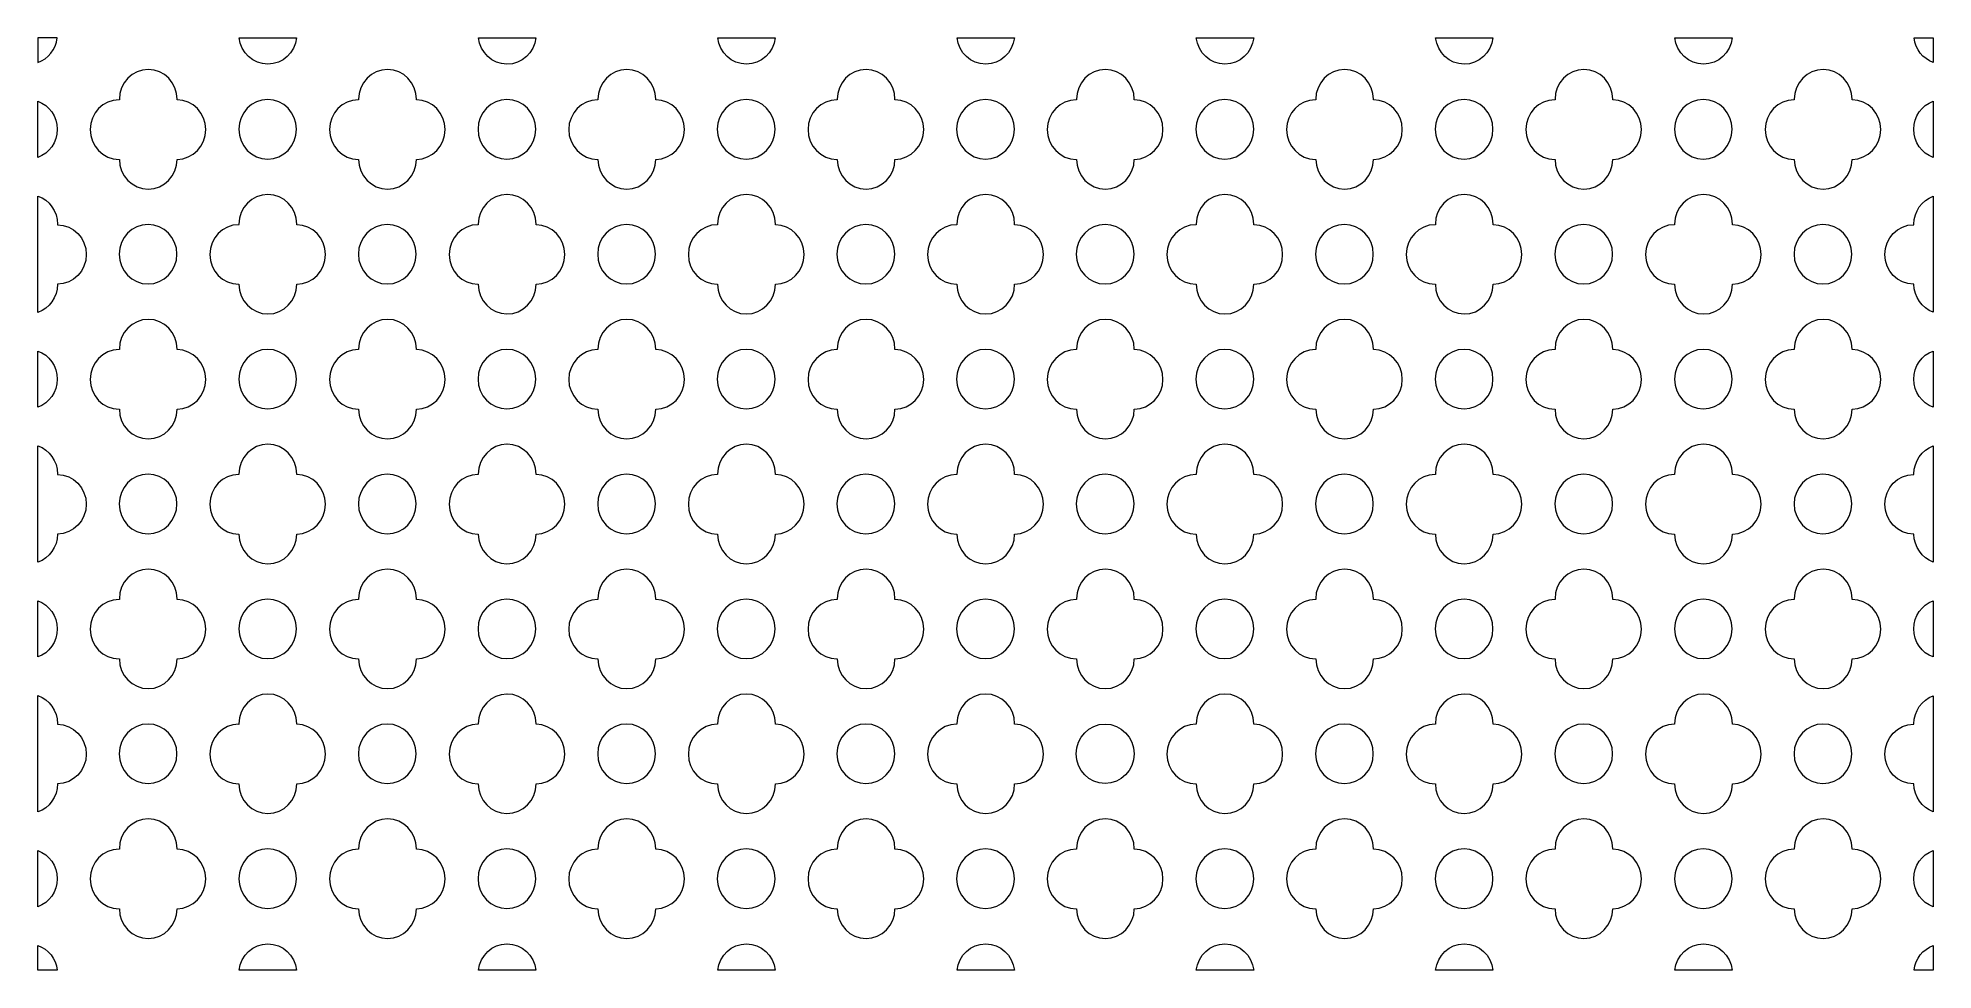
# Model space of a CAD drawing. Header units: millimetres. Extents: x -1200 to 1200, y -590 to 590.
import ezdxf

# ---------------------------------------------------------------- set-up
doc = ezdxf.new("R2010")
doc.units = ezdxf.units.MM
doc.header["$MEASUREMENT"] = 0
doc.layers.add('Layer 1', color=7, linetype='Continuous')

msp = doc.modelspace()

# ---------------------------------------------------------------- linework, layer by layer
at = {"layer": 'Layer 1', "color": 250, "lineweight": 20}
for points, knots in [([(-1175.4863, 589.9307), (-1177.1591, 575.3567), (-1186.9577, 563.2887), (-1200.0693, 558.6871), (-1200.0693, 558.6871), (-1200.0693, 589.9307), (-1200.0693, 589.9307), (-1200.0693, 589.9307), (-1175.4863, 589.9307), (-1175.4863, 589.9307)], [0, 0, 0, 0, 0.333333333, 0.333333333, 0.333333333, 0.666666667, 0.666666667, 0.666666667, 1, 1, 1, 1]), ([(-872.4763, 589.9307), (-872.4763, 589.9307), (-945.1575, 589.9307), (-945.1575, 589.9307), (-943.0139, 571.2501), (-927.5204, 556.6843), (-908.8204, 556.6843), (-890.1142, 556.6843), (-874.6206, 571.2503), (-872.4763, 589.9307)], [0, 0, 0, 0, 0.333333333, 0.333333333, 0.333333333, 0.666666667, 0.666666667, 0.666666667, 1, 1, 1, 1]), ([(-569.4657, 589.9307), (-569.4657, 589.9307), (-642.1472, 589.9307), (-642.1472, 589.9307), (-640.0145, 571.3529), (-624.6782, 556.846), (-606.1161, 556.6878), (-606.1161, 556.6878), (-606.0902, 556.6878), (-606.0902, 556.6878), (-587.2627, 556.5382), (-571.6207, 571.1527), (-569.4657, 589.9307)], [0, 0, 0, 0, 0.25, 0.25, 0.25, 0.5, 0.5, 0.5, 0.75, 0.75, 0.75, 1, 1, 1, 1]), ([(-266.4552, 589.9307), (-266.4552, 589.9307), (-339.137, 589.9307), (-339.137, 589.9307), (-336.9927, 571.2501), (-321.4992, 556.6843), (-302.7993, 556.6843), (-284.093, 556.6843), (-268.5997, 571.2503), (-266.4552, 589.9307)], [0, 0, 0, 0, 0.333333333, 0.333333333, 0.333333333, 0.666666667, 0.666666667, 0.666666667, 1, 1, 1, 1]), ([(36.5548, 589.9307), (36.5548, 589.9307), (-36.1263, 589.9307), (-36.1263, 589.9307), (-33.9821, 571.2501), (-18.4893, 556.6843), (0.2106, 556.6843), (18.917, 556.6843), (34.4108, 571.2503), (36.5548, 589.9307)], [0, 0, 0, 0, 0.333333333, 0.333333333, 0.333333333, 0.666666667, 0.666666667, 0.666666667, 1, 1, 1, 1]), ([(339.5655, 589.9307), (339.5655, 589.9307), (266.8844, 589.9307), (266.8844, 589.9307), (269.0281, 571.2501), (284.5215, 556.6843), (303.2213, 556.6843), (321.9277, 556.6843), (337.4214, 571.2503), (339.5655, 589.9307)], [0, 0, 0, 0, 0.333333333, 0.333333333, 0.333333333, 0.666666667, 0.666666667, 0.666666667, 1, 1, 1, 1]), ([(642.5763, 589.9307), (642.5763, 589.9307), (569.8946, 589.9307), (569.8946, 589.9307), (572.0272, 571.3529), (587.3638, 556.846), (605.9258, 556.6878), (605.9258, 556.6878), (605.9516, 556.6878), (605.9516, 556.6878), (624.779, 556.5382), (640.4214, 571.1527), (642.5763, 589.9307)], [0, 0, 0, 0, 0.25, 0.25, 0.25, 0.5, 0.5, 0.5, 0.75, 0.75, 0.75, 1, 1, 1, 1]), ([(945.5867, 589.9307), (945.5867, 589.9307), (872.9048, 589.9307), (872.9048, 589.9307), (875.0491, 571.2501), (890.5426, 556.6843), (909.2425, 556.6843), (927.9488, 556.6843), (943.4422, 571.2503), (945.5867, 589.9307)], [0, 0, 0, 0, 0.333333333, 0.333333333, 0.333333333, 0.666666667, 0.666666667, 0.666666667, 1, 1, 1, 1]), ([(1199.9307, 558.8873), (1199.9307, 558.8873), (1199.9307, 589.9307), (1199.9307, 589.9307), (1199.9307, 589.9307), (1175.9148, 589.9307), (1175.9148, 589.9307), (1177.5637, 575.5655), (1187.1052, 563.6332), (1199.9307, 558.8873)], [0, 0, 0, 0, 0.333333333, 0.333333333, 0.333333333, 0.666666667, 0.666666667, 0.666666667, 1, 1, 1, 1]), ([(-1133.8732, 473.9), (-1133.8732, 494.6453), (-1117.4361, 511.5699), (-1097.2783, 511.5699), (-1097.1561, 511.5699), (-1097.0354, 511.5663), (-1096.9132, 511.5656), (-1096.9167, 511.7785), (-1096.9212, 511.992), (-1096.9212, 512.206), (-1096.9212, 532.9512), (-1080.4836, 549.8759), (-1060.3259, 549.8759), (-1040.1607, 549.8759), (-1023.7233, 532.9512), (-1023.7233, 512.206), (-1023.7233, 511.992), (-1023.7278, 511.7793), (-1023.7317, 511.5669), (-1003.6622, 511.4503), (-987.3382, 494.5728), (-987.3382, 473.9), (-987.3382, 453.2146), (-1003.6584, 436.3395), (-1023.7241, 436.2178), (-1023.7514, 415.4813), (-1040.1775, 398.5845), (-1060.3259, 398.5845), (-1080.4676, 398.5845), (-1096.8939, 415.4818), (-1096.9205, 436.2194), (-1097.0396, 436.2186), (-1097.1592, 436.2153), (-1097.2783, 436.2153), (-1117.4361, 436.2153), (-1133.8732, 453.1399), (-1133.8732, 473.9)], [0, 0, 0, 0, 0.083333333, 0.083333333, 0.083333333, 0.166666667, 0.166666667, 0.166666667, 0.25, 0.25, 0.25, 0.333333333, 0.333333333, 0.333333333, 0.416666667, 0.416666667, 0.416666667, 0.5, 0.5, 0.5, 0.583333333, 0.583333333, 0.583333333, 0.666666667, 0.666666667, 0.666666667, 0.75, 0.75, 0.75, 0.833333333, 0.833333333, 0.833333333, 0.916666667, 0.916666667, 0.916666667, 1, 1, 1, 1]), ([(-793.9105, 512.206), (-793.9105, 532.9512), (-777.4734, 549.8759), (-757.3151, 549.8759), (-737.15, 549.8759), (-720.7129, 532.9512), (-720.7129, 512.206), (-720.7129, 511.992), (-720.7171, 511.7793), (-720.7209, 511.5669), (-700.6514, 511.4503), (-684.3275, 494.5728), (-684.3275, 473.9), (-684.3275, 453.2146), (-700.6476, 436.3395), (-720.7136, 436.2178), (-720.7406, 415.4813), (-737.1667, 398.5845), (-757.3151, 398.5845), (-777.457, 398.5845), (-793.8842, 415.4818), (-793.9097, 436.2194), (-794.0289, 436.2186), (-794.1484, 436.2153), (-794.2677, 436.2153), (-814.4253, 436.2153), (-830.8629, 453.1399), (-830.8629, 473.9), (-830.8629, 494.6453), (-814.4253, 511.5699), (-794.2677, 511.5699), (-794.1454, 511.5699), (-794.0248, 511.5663), (-793.9023, 511.5656), (-793.9059, 511.7785), (-793.9105, 511.992), (-793.9105, 512.206)], [0, 0, 0, 0, 0.083333333, 0.083333333, 0.083333333, 0.166666667, 0.166666667, 0.166666667, 0.25, 0.25, 0.25, 0.333333333, 0.333333333, 0.333333333, 0.416666667, 0.416666667, 0.416666667, 0.5, 0.5, 0.5, 0.583333333, 0.583333333, 0.583333333, 0.666666667, 0.666666667, 0.666666667, 0.75, 0.75, 0.75, 0.833333333, 0.833333333, 0.833333333, 0.916666667, 0.916666667, 0.916666667, 1, 1, 1, 1]), ([(-490.9005, 512.206), (-490.9005, 532.9512), (-474.4626, 549.8759), (-454.3046, 549.8759), (-434.1401, 549.8759), (-417.7021, 532.9512), (-417.7021, 512.206), (-417.7021, 511.992), (-417.7071, 511.7793), (-417.7102, 511.5669), (-397.6414, 511.4503), (-381.3179, 494.5728), (-381.3179, 473.9), (-381.3179, 453.2146), (-397.6373, 436.3395), (-417.7028, 436.2178), (-417.7307, 415.4813), (-434.1564, 398.5845), (-454.3046, 398.5845), (-474.4464, 398.5845), (-490.8734, 415.4818), (-490.8996, 436.2194), (-491.0193, 436.2186), (-491.1377, 436.2153), (-491.257, 436.2153), (-511.415, 436.2153), (-527.8522, 453.1399), (-527.8522, 473.9), (-527.8522, 494.6453), (-511.415, 511.5699), (-491.257, 511.5699), (-491.1354, 511.5699), (-491.0139, 511.5663), (-490.8925, 511.5656), (-490.8955, 511.7785), (-490.9005, 511.992), (-490.9005, 512.206)], [0, 0, 0, 0, 0.083333333, 0.083333333, 0.083333333, 0.166666667, 0.166666667, 0.166666667, 0.25, 0.25, 0.25, 0.333333333, 0.333333333, 0.333333333, 0.416666667, 0.416666667, 0.416666667, 0.5, 0.5, 0.5, 0.583333333, 0.583333333, 0.583333333, 0.666666667, 0.666666667, 0.666666667, 0.75, 0.75, 0.75, 0.833333333, 0.833333333, 0.833333333, 0.916666667, 0.916666667, 0.916666667, 1, 1, 1, 1]), ([(-188.2464, 436.2153), (-208.4043, 436.2153), (-224.8421, 453.1399), (-224.8421, 473.9), (-224.8421, 494.6453), (-208.4043, 511.5699), (-188.2464, 511.5699), (-188.1249, 511.5699), (-188.0031, 511.5663), (-187.8817, 511.5656), (-187.8854, 511.7785), (-187.8901, 511.992), (-187.8901, 512.206), (-187.8901, 532.9512), (-171.4525, 549.8759), (-151.2946, 549.8759), (-131.1294, 549.8759), (-114.6921, 532.9512), (-114.6921, 512.206), (-114.6921, 511.992), (-114.6967, 511.7793), (-114.6994, 511.5669), (-94.6307, 511.4503), (-78.3071, 494.5728), (-78.3071, 473.9), (-78.3071, 453.2146), (-94.6266, 436.3395), (-114.6921, 436.2178), (-114.7199, 415.4813), (-131.1463, 398.5845), (-151.2946, 398.5845), (-171.4366, 398.5845), (-187.8627, 415.4818), (-187.8893, 436.2194), (-188.0086, 436.2186), (-188.1268, 436.2153), (-188.2464, 436.2153)], [0, 0, 0, 0, 0.083333333, 0.083333333, 0.083333333, 0.166666667, 0.166666667, 0.166666667, 0.25, 0.25, 0.25, 0.333333333, 0.333333333, 0.333333333, 0.416666667, 0.416666667, 0.416666667, 0.5, 0.5, 0.5, 0.583333333, 0.583333333, 0.583333333, 0.666666667, 0.666666667, 0.666666667, 0.75, 0.75, 0.75, 0.833333333, 0.833333333, 0.833333333, 0.916666667, 0.916666667, 0.916666667, 1, 1, 1, 1]), ([(115.1206, 512.206), (115.1206, 532.9512), (131.5583, 549.8759), (151.7161, 549.8759), (171.8811, 549.8759), (188.3187, 532.9512), (188.3187, 512.206), (188.3187, 511.992), (188.314, 511.7793), (188.3102, 511.5669), (208.3795, 511.4503), (224.7036, 494.5728), (224.7036, 473.9), (224.7036, 453.2146), (208.3834, 436.3395), (188.3178, 436.2178), (188.2906, 415.4813), (171.8643, 398.5845), (151.7161, 398.5845), (131.5742, 398.5845), (115.1479, 415.4818), (115.1214, 436.2194), (115.0023, 436.2186), (114.8827, 436.2153), (114.7635, 436.2153), (94.6057, 436.2153), (78.1686, 453.1399), (78.1686, 473.9), (78.1686, 494.6453), (94.6057, 511.5699), (114.7635, 511.5699), (114.8856, 511.5699), (115.0065, 511.5663), (115.1286, 511.5656), (115.1252, 511.7785), (115.1206, 511.992), (115.1206, 512.206)], [0, 0, 0, 0, 0.083333333, 0.083333333, 0.083333333, 0.166666667, 0.166666667, 0.166666667, 0.25, 0.25, 0.25, 0.333333333, 0.333333333, 0.333333333, 0.416666667, 0.416666667, 0.416666667, 0.5, 0.5, 0.5, 0.583333333, 0.583333333, 0.583333333, 0.666666667, 0.666666667, 0.666666667, 0.75, 0.75, 0.75, 0.833333333, 0.833333333, 0.833333333, 0.916666667, 0.916666667, 0.916666667, 1, 1, 1, 1]), ([(381.1789, 473.9), (381.1789, 494.6453), (397.6164, 511.5699), (417.7742, 511.5699), (417.8964, 511.5699), (418.0172, 511.5663), (418.1394, 511.5656), (418.1359, 511.7785), (418.1313, 511.992), (418.1313, 512.206), (418.1313, 532.9512), (434.5684, 549.8759), (454.7269, 549.8759), (474.8918, 549.8759), (491.3289, 532.9512), (491.3289, 512.206), (491.3289, 511.992), (491.3247, 511.7793), (491.3209, 511.5669), (511.3904, 511.4503), (527.7143, 494.5728), (527.7143, 473.9), (527.7143, 453.2146), (511.3942, 436.3395), (491.3282, 436.2178), (491.3012, 415.4813), (474.8751, 398.5845), (454.7269, 398.5845), (434.5848, 398.5845), (418.1576, 415.4818), (418.1321, 436.2194), (418.0131, 436.2186), (417.8934, 436.2153), (417.7742, 436.2153), (397.6164, 436.2153), (381.1789, 453.1399), (381.1789, 473.9)], [0, 0, 0, 0, 0.083333333, 0.083333333, 0.083333333, 0.166666667, 0.166666667, 0.166666667, 0.25, 0.25, 0.25, 0.333333333, 0.333333333, 0.333333333, 0.416666667, 0.416666667, 0.416666667, 0.5, 0.5, 0.5, 0.583333333, 0.583333333, 0.583333333, 0.666666667, 0.666666667, 0.666666667, 0.75, 0.75, 0.75, 0.833333333, 0.833333333, 0.833333333, 0.916666667, 0.916666667, 0.916666667, 1, 1, 1, 1]), ([(684.1897, 473.9), (684.1897, 494.6453), (700.6267, 511.5699), (720.7849, 511.5699), (720.9065, 511.5699), (721.028, 511.5663), (721.1494, 511.5656), (721.1463, 511.7785), (721.1413, 511.992), (721.1413, 512.206), (721.1413, 532.9512), (737.5793, 549.8759), (757.7373, 549.8759), (777.9018, 549.8759), (794.3396, 532.9512), (794.3396, 512.206), (794.3396, 511.992), (794.3347, 511.7793), (794.3316, 511.5669), (814.4004, 511.4503), (830.7238, 494.5728), (830.7238, 473.9), (830.7238, 453.2146), (814.4045, 436.3395), (794.3388, 436.2178), (794.3112, 415.4813), (777.8854, 398.5845), (757.7373, 398.5845), (737.5953, 398.5845), (721.1684, 415.4818), (721.1421, 436.2194), (721.0225, 436.2186), (720.9043, 436.2153), (720.7849, 436.2153), (700.6267, 436.2153), (684.1897, 453.1399), (684.1897, 473.9)], [0, 0, 0, 0, 0.083333333, 0.083333333, 0.083333333, 0.166666667, 0.166666667, 0.166666667, 0.25, 0.25, 0.25, 0.333333333, 0.333333333, 0.333333333, 0.416666667, 0.416666667, 0.416666667, 0.5, 0.5, 0.5, 0.583333333, 0.583333333, 0.583333333, 0.666666667, 0.666666667, 0.666666667, 0.75, 0.75, 0.75, 0.833333333, 0.833333333, 0.833333333, 0.916666667, 0.916666667, 0.916666667, 1, 1, 1, 1]), ([(1023.7954, 436.2153), (1003.6375, 436.2153), (987.1997, 453.1399), (987.1997, 473.9), (987.1997, 494.6453), (1003.6375, 511.5699), (1023.7954, 511.5699), (1023.9169, 511.5699), (1024.0387, 511.5663), (1024.1603, 511.5656), (1024.1563, 511.7785), (1024.1518, 511.992), (1024.1518, 512.206), (1024.1518, 532.9512), (1040.5893, 549.8759), (1060.7472, 549.8759), (1080.9126, 549.8759), (1097.3497, 532.9512), (1097.3497, 512.206), (1097.3497, 511.992), (1097.345, 511.7793), (1097.3423, 511.5669), (1117.4111, 511.4503), (1133.7346, 494.5728), (1133.7346, 473.9), (1133.7346, 453.2146), (1117.4152, 436.3395), (1097.3497, 436.2178), (1097.3219, 415.4813), (1080.8955, 398.5845), (1060.7472, 398.5845), (1040.6052, 398.5845), (1024.1791, 415.4818), (1024.1526, 436.2194), (1024.0335, 436.2186), (1023.9151, 436.2153), (1023.7954, 436.2153)], [0, 0, 0, 0, 0.083333333, 0.083333333, 0.083333333, 0.166666667, 0.166666667, 0.166666667, 0.25, 0.25, 0.25, 0.333333333, 0.333333333, 0.333333333, 0.416666667, 0.416666667, 0.416666667, 0.5, 0.5, 0.5, 0.583333333, 0.583333333, 0.583333333, 0.666666667, 0.666666667, 0.666666667, 0.75, 0.75, 0.75, 0.833333333, 0.833333333, 0.833333333, 0.916666667, 0.916666667, 0.916666667, 1, 1, 1, 1]), ([(-1200.0693, 509.8034), (-1200.0693, 509.8034), (-1200.0693, 438.6567), (-1200.0693, 438.6567), (-1185.7945, 443.8027), (-1175.5125, 457.8193), (-1175.5125, 474.2376), (-1175.5125, 490.644), (-1185.7945, 504.6579), (-1200.0693, 509.8034)], [0, 0, 0, 0, 0.333333333, 0.333333333, 0.333333333, 0.666666667, 0.666666667, 0.666666667, 1, 1, 1, 1]), ([(-945.6998, 474.2376), (-945.6998, 494.9827), (-929.2626, 511.9075), (-909.1043, 511.9075), (-888.9393, 511.9075), (-872.5022, 494.9827), (-872.5022, 474.2376), (-872.5022, 453.4774), (-888.9393, 436.5524), (-909.1043, 436.5524), (-929.2626, 436.5524), (-945.6998, 453.4774), (-945.6998, 474.2376)], [0, 0, 0, 0, 0.25, 0.25, 0.25, 0.5, 0.5, 0.5, 0.75, 0.75, 0.75, 1, 1, 1, 1]), ([(-606.0902, 436.5524), (-626.2487, 436.5524), (-642.689, 453.4738), (-642.689, 474.2376), (-642.689, 494.9853), (-626.2475, 511.9087), (-606.0902, 511.9075), (-585.9267, 511.9053), (-569.4915, 494.9812), (-569.4915, 474.2376), (-569.4915, 453.4791), (-585.9267, 436.5547), (-606.0902, 436.5524)], [0, 0, 0, 0, 0.25, 0.25, 0.25, 0.5, 0.5, 0.5, 0.75, 0.75, 0.75, 1, 1, 1, 1]), ([(-339.6786, 474.2376), (-339.6786, 494.9827), (-323.2411, 511.9075), (-303.0832, 511.9075), (-282.9182, 511.9075), (-266.4808, 494.9827), (-266.4808, 474.2376), (-266.4808, 453.4774), (-282.9182, 436.5524), (-303.0832, 436.5524), (-323.2411, 436.5524), (-339.6786, 453.4774), (-339.6786, 474.2376)], [0, 0, 0, 0, 0.25, 0.25, 0.25, 0.5, 0.5, 0.5, 0.75, 0.75, 0.75, 1, 1, 1, 1]), ([(-0.0732, 436.5524), (-20.2312, 436.5524), (-36.6685, 453.4774), (-36.6685, 474.2376), (-36.6685, 494.9827), (-20.2312, 511.9075), (-0.0732, 511.9075), (20.0918, 511.9075), (36.5292, 494.9827), (36.5292, 474.2376), (36.5292, 453.4774), (20.0918, 436.5524), (-0.0732, 436.5524)], [0, 0, 0, 0, 0.25, 0.25, 0.25, 0.5, 0.5, 0.5, 0.75, 0.75, 0.75, 1, 1, 1, 1]), ([(266.3422, 474.2376), (266.3422, 494.9827), (282.7793, 511.9075), (302.9375, 511.9075), (323.1025, 511.9075), (339.5397, 494.9827), (339.5397, 474.2376), (339.5397, 453.4774), (323.1025, 436.5524), (302.9375, 436.5524), (282.7793, 436.5524), (266.3422, 453.4774), (266.3422, 474.2376)], [0, 0, 0, 0, 0.25, 0.25, 0.25, 0.5, 0.5, 0.5, 0.75, 0.75, 0.75, 1, 1, 1, 1]), ([(605.9516, 436.5524), (585.7931, 436.5524), (569.3529, 453.4738), (569.3529, 474.2376), (569.3529, 494.9853), (585.7944, 511.9087), (605.9516, 511.9075), (626.1151, 511.9053), (642.5504, 494.9812), (642.5504, 474.2376), (642.5504, 453.4791), (626.1151, 436.5547), (605.9516, 436.5524)], [0, 0, 0, 0, 0.25, 0.25, 0.25, 0.5, 0.5, 0.5, 0.75, 0.75, 0.75, 1, 1, 1, 1]), ([(872.3632, 474.2376), (872.3632, 494.9827), (888.8007, 511.9075), (908.9585, 511.9075), (929.1236, 511.9075), (945.5612, 494.9827), (945.5612, 474.2376), (945.5612, 453.4774), (929.1236, 436.5524), (908.9585, 436.5524), (888.8007, 436.5524), (872.3632, 453.4774), (872.3632, 474.2376)], [0, 0, 0, 0, 0.25, 0.25, 0.25, 0.5, 0.5, 0.5, 0.75, 0.75, 0.75, 1, 1, 1, 1]), ([(1199.9307, 438.6555), (1199.9307, 438.6555), (1199.9307, 509.8046), (1199.9307, 509.8046), (1185.6575, 504.6603), (1175.3739, 490.6453), (1175.3739, 474.2376), (1175.3739, 457.818), (1185.6575, 443.8004), (1199.9307, 438.6555)], [0, 0, 0, 0, 0.333333333, 0.333333333, 0.333333333, 0.666666667, 0.666666667, 0.666666667, 1, 1, 1, 1]), ([(-1200.0693, 389.7729), (-1200.0693, 389.7729), (-1200.0693, 242.4878), (-1200.0693, 242.4878), (-1185.6623, 247.5442), (-1175.2509, 261.6134), (-1175.2294, 278.1184), (-1155.1638, 278.2396), (-1138.8436, 295.1145), (-1138.8436, 315.8001), (-1138.8436, 336.473), (-1155.1675, 353.3503), (-1175.2367, 353.4672), (-1175.2332, 353.6801), (-1175.2286, 353.8927), (-1175.2286, 354.1059), (-1175.2286, 370.6211), (-1185.6472, 384.7119), (-1200.0693, 389.7729)], [0, 0, 0, 0, 0.166666667, 0.166666667, 0.166666667, 0.333333333, 0.333333333, 0.333333333, 0.5, 0.5, 0.5, 0.666666667, 0.666666667, 0.666666667, 0.833333333, 0.833333333, 0.833333333, 1, 1, 1, 1]), ([(-982.3678, 315.8001), (-982.3678, 336.5453), (-965.9307, 353.47), (-945.7729, 353.47), (-945.6508, 353.47), (-945.5301, 353.4664), (-945.408, 353.4657), (-945.4114, 353.6789), (-945.4158, 353.892), (-945.4158, 354.1059), (-945.4158, 374.8514), (-928.9783, 391.7759), (-908.8204, 391.7759), (-888.6555, 391.7759), (-872.2178, 374.8514), (-872.2178, 354.1059), (-872.2178, 353.8927), (-872.2226, 353.6801), (-872.2263, 353.4672), (-852.1568, 353.3503), (-835.8329, 336.473), (-835.8329, 315.8001), (-835.8329, 295.1145), (-852.1531, 278.2396), (-872.2187, 278.1184), (-872.246, 257.3813), (-888.6722, 240.4845), (-908.8204, 240.4845), (-928.9624, 240.4845), (-945.3893, 257.3829), (-945.415, 278.12), (-945.5341, 278.1192), (-945.6536, 278.1153), (-945.7729, 278.1153), (-965.9307, 278.1153), (-982.3678, 295.04), (-982.3678, 315.8001)], [0, 0, 0, 0, 0.083333333, 0.083333333, 0.083333333, 0.166666667, 0.166666667, 0.166666667, 0.25, 0.25, 0.25, 0.333333333, 0.333333333, 0.333333333, 0.416666667, 0.416666667, 0.416666667, 0.5, 0.5, 0.5, 0.583333333, 0.583333333, 0.583333333, 0.666666667, 0.666666667, 0.666666667, 0.75, 0.75, 0.75, 0.833333333, 0.833333333, 0.833333333, 0.916666667, 0.916666667, 0.916666667, 1, 1, 1, 1]), ([(-642.4049, 354.1059), (-642.4049, 374.7426), (-626.1384, 391.5958), (-606.1256, 391.7718), (-606.1256, 391.7718), (-605.8101, 391.7759), (-605.8101, 391.7759), (-585.6453, 391.7759), (-569.2077, 374.8514), (-569.2077, 354.1059), (-569.2077, 353.8927), (-569.2126, 353.6801), (-569.2156, 353.4672), (-549.1469, 353.3503), (-532.8232, 336.473), (-532.8232, 315.8001), (-532.8232, 295.1145), (-549.1423, 278.2396), (-569.2083, 278.1184), (-569.2355, 257.2805), (-585.8178, 240.3272), (-606.0902, 240.4884), (-606.0902, 240.4884), (-606.1365, 240.4893), (-606.1365, 240.4893), (-626.1289, 240.6704), (-642.3788, 257.495), (-642.4049, 278.12), (-642.5245, 278.1192), (-642.643, 278.1153), (-642.7623, 278.1153), (-662.9199, 278.1153), (-679.3576, 295.04), (-679.3576, 315.8001), (-679.3576, 336.5453), (-662.9199, 353.47), (-642.7623, 353.47), (-642.6401, 353.47), (-642.5193, 353.4664), (-642.397, 353.4657), (-642.4008, 353.6789), (-642.4049, 353.892), (-642.4049, 354.1059)], [0, 0, 0, 0, 0.071428571, 0.071428571, 0.071428571, 0.142857143, 0.142857143, 0.142857143, 0.214285714, 0.214285714, 0.214285714, 0.285714286, 0.285714286, 0.285714286, 0.357142857, 0.357142857, 0.357142857, 0.428571429, 0.428571429, 0.428571429, 0.5, 0.5, 0.5, 0.571428571, 0.571428571, 0.571428571, 0.642857143, 0.642857143, 0.642857143, 0.714285714, 0.714285714, 0.714285714, 0.785714286, 0.785714286, 0.785714286, 0.857142857, 0.857142857, 0.857142857, 0.928571429, 0.928571429, 0.928571429, 1, 1, 1, 1]), ([(-376.3468, 315.8001), (-376.3468, 336.5453), (-359.9096, 353.47), (-339.7518, 353.47), (-339.6303, 353.47), (-339.5086, 353.4664), (-339.387, 353.4657), (-339.3901, 353.6789), (-339.3954, 353.892), (-339.3954, 354.1059), (-339.3954, 374.8514), (-322.9572, 391.7759), (-302.7993, 391.7759), (-282.6347, 391.7759), (-266.1967, 374.8514), (-266.1967, 354.1059), (-266.1967, 353.8927), (-266.202, 353.6801), (-266.2046, 353.4672), (-246.1362, 353.3503), (-229.8125, 336.473), (-229.8125, 315.8001), (-229.8125, 295.1145), (-246.132, 278.2396), (-266.1975, 278.1184), (-266.2252, 257.3813), (-282.651, 240.4845), (-302.7993, 240.4845), (-322.9412, 240.4845), (-339.3681, 257.3829), (-339.3946, 278.12), (-339.5138, 278.1192), (-339.6322, 278.1153), (-339.7518, 278.1153), (-359.9096, 278.1153), (-376.3468, 295.04), (-376.3468, 315.8001)], [0, 0, 0, 0, 0.083333333, 0.083333333, 0.083333333, 0.166666667, 0.166666667, 0.166666667, 0.25, 0.25, 0.25, 0.333333333, 0.333333333, 0.333333333, 0.416666667, 0.416666667, 0.416666667, 0.5, 0.5, 0.5, 0.583333333, 0.583333333, 0.583333333, 0.666666667, 0.666666667, 0.666666667, 0.75, 0.75, 0.75, 0.833333333, 0.833333333, 0.833333333, 0.916666667, 0.916666667, 0.916666667, 1, 1, 1, 1]), ([(-73.3369, 315.8001), (-73.3369, 336.5453), (-56.8996, 353.47), (-36.7419, 353.47), (-36.6197, 353.47), (-36.4981, 353.4664), (-36.3764, 353.4657), (-36.3801, 353.6789), (-36.3846, 353.892), (-36.3846, 354.1059), (-36.3846, 374.8514), (-19.9472, 391.7759), (0.2106, 391.7759), (20.3757, 391.7759), (36.8132, 374.8514), (36.8132, 354.1059), (36.8132, 353.8927), (36.8087, 353.6801), (36.8052, 353.4672), (56.8743, 353.3503), (73.1983, 336.473), (73.1983, 315.8001), (73.1983, 295.1145), (56.8779, 278.2396), (36.8124, 278.1184), (36.7854, 257.3813), (20.359, 240.4845), (0.2106, 240.4845), (-19.9313, 240.4845), (-36.3574, 257.3829), (-36.384, 278.12), (-36.5032, 278.1192), (-36.6224, 278.1153), (-36.7419, 278.1153), (-56.8996, 278.1153), (-73.3369, 295.04), (-73.3369, 315.8001)], [0, 0, 0, 0, 0.083333333, 0.083333333, 0.083333333, 0.166666667, 0.166666667, 0.166666667, 0.25, 0.25, 0.25, 0.333333333, 0.333333333, 0.333333333, 0.416666667, 0.416666667, 0.416666667, 0.5, 0.5, 0.5, 0.583333333, 0.583333333, 0.583333333, 0.666666667, 0.666666667, 0.666666667, 0.75, 0.75, 0.75, 0.833333333, 0.833333333, 0.833333333, 0.916666667, 0.916666667, 0.916666667, 1, 1, 1, 1]), ([(229.6739, 315.8001), (229.6739, 336.5453), (246.1111, 353.47), (266.2688, 353.47), (266.391, 353.47), (266.5118, 353.4664), (266.6341, 353.4657), (266.6305, 353.6789), (266.6261, 353.892), (266.6261, 354.1059), (266.6261, 374.8514), (283.0635, 391.7759), (303.2213, 391.7759), (323.3863, 391.7759), (339.824, 374.8514), (339.824, 354.1059), (339.824, 353.8927), (339.8194, 353.6801), (339.8157, 353.4672), (359.885, 353.3503), (376.209, 336.473), (376.209, 315.8001), (376.209, 295.1145), (359.8888, 278.2396), (339.8231, 278.1184), (339.796, 257.3813), (323.3697, 240.4845), (303.2213, 240.4845), (283.0796, 240.4845), (266.6526, 257.3829), (266.6268, 278.12), (266.5077, 278.1192), (266.3881, 278.1153), (266.2688, 278.1153), (246.1111, 278.1153), (229.6739, 295.04), (229.6739, 315.8001)], [0, 0, 0, 0, 0.083333333, 0.083333333, 0.083333333, 0.166666667, 0.166666667, 0.166666667, 0.25, 0.25, 0.25, 0.333333333, 0.333333333, 0.333333333, 0.416666667, 0.416666667, 0.416666667, 0.5, 0.5, 0.5, 0.583333333, 0.583333333, 0.583333333, 0.666666667, 0.666666667, 0.666666667, 0.75, 0.75, 0.75, 0.833333333, 0.833333333, 0.833333333, 0.916666667, 0.916666667, 0.916666667, 1, 1, 1, 1]), ([(605.9053, 240.4893), (585.913, 240.6704), (569.6631, 257.495), (569.6368, 278.12), (569.5173, 278.1192), (569.3988, 278.1153), (569.2796, 278.1153), (549.1218, 278.1153), (532.6843, 295.04), (532.6843, 315.8001), (532.6843, 336.5453), (549.1218, 353.47), (569.2796, 353.47), (569.4018, 353.47), (569.5226, 353.4664), (569.6448, 353.4657), (569.641, 353.6789), (569.6368, 353.892), (569.6368, 354.1059), (569.6368, 374.7426), (585.9035, 391.5958), (605.9163, 391.7718), (605.9163, 391.7718), (606.2318, 391.7759), (606.2318, 391.7759), (626.3964, 391.7759), (642.8343, 374.8514), (642.8343, 354.1059), (642.8343, 353.8927), (642.8294, 353.6801), (642.8263, 353.4672), (662.8951, 353.3503), (679.2187, 336.473), (679.2187, 315.8001), (679.2187, 295.1145), (662.8996, 278.2396), (642.8336, 278.1184), (642.8065, 257.2805), (626.224, 240.3272), (605.9516, 240.4884), (605.9516, 240.4884), (605.9053, 240.4893), (605.9053, 240.4893)], [0, 0, 0, 0, 0.071428571, 0.071428571, 0.071428571, 0.142857143, 0.142857143, 0.142857143, 0.214285714, 0.214285714, 0.214285714, 0.285714286, 0.285714286, 0.285714286, 0.357142857, 0.357142857, 0.357142857, 0.428571429, 0.428571429, 0.428571429, 0.5, 0.5, 0.5, 0.571428571, 0.571428571, 0.571428571, 0.642857143, 0.642857143, 0.642857143, 0.714285714, 0.714285714, 0.714285714, 0.785714286, 0.785714286, 0.785714286, 0.857142857, 0.857142857, 0.857142857, 0.928571429, 0.928571429, 0.928571429, 1, 1, 1, 1]), ([(835.6952, 315.8001), (835.6952, 336.5453), (852.1323, 353.47), (872.2899, 353.47), (872.4115, 353.47), (872.5333, 353.4664), (872.6549, 353.4657), (872.6517, 353.6789), (872.6464, 353.892), (872.6464, 354.1059), (872.6464, 374.8514), (889.0846, 391.7759), (909.2425, 391.7759), (929.4072, 391.7759), (945.8451, 374.8514), (945.8451, 354.1059), (945.8451, 353.8927), (945.8397, 353.6801), (945.8371, 353.4672), (965.9057, 353.3503), (982.2293, 336.473), (982.2293, 315.8001), (982.2293, 295.1145), (965.91, 278.2396), (945.8443, 278.1184), (945.8167, 257.3813), (929.3907, 240.4845), (909.2425, 240.4845), (889.1006, 240.4845), (872.6737, 257.3829), (872.6471, 278.12), (872.528, 278.1192), (872.4097, 278.1153), (872.2899, 278.1153), (852.1323, 278.1153), (835.6952, 295.04), (835.6952, 315.8001)], [0, 0, 0, 0, 0.083333333, 0.083333333, 0.083333333, 0.166666667, 0.166666667, 0.166666667, 0.25, 0.25, 0.25, 0.333333333, 0.333333333, 0.333333333, 0.416666667, 0.416666667, 0.416666667, 0.5, 0.5, 0.5, 0.583333333, 0.583333333, 0.583333333, 0.666666667, 0.666666667, 0.666666667, 0.75, 0.75, 0.75, 0.833333333, 0.833333333, 0.833333333, 0.916666667, 0.916666667, 0.916666667, 1, 1, 1, 1]), ([(1199.9307, 242.6882), (1199.9307, 242.6882), (1199.9307, 389.5724), (1199.9307, 389.5724), (1185.8045, 384.3458), (1175.6572, 370.4055), (1175.6572, 354.1059), (1175.6572, 353.892), (1175.6617, 353.6789), (1175.6656, 353.4657), (1175.5437, 353.4664), (1175.4223, 353.47), (1175.3, 353.47), (1155.1422, 353.47), (1138.705, 336.5453), (1138.705, 315.8001), (1138.705, 295.04), (1155.1422, 278.1153), (1175.3, 278.1153), (1175.4203, 278.1153), (1175.5387, 278.1192), (1175.658, 278.12), (1175.6789, 261.8306), (1185.8191, 247.9104), (1199.9307, 242.6882)], [0, 0, 0, 0, 0.125, 0.125, 0.125, 0.25, 0.25, 0.25, 0.375, 0.375, 0.375, 0.5, 0.5, 0.5, 0.625, 0.625, 0.625, 0.75, 0.75, 0.75, 0.875, 0.875, 0.875, 1, 1, 1, 1]), ([(-1060.6098, 353.8075), (-1040.4448, 353.8075), (-1024.0074, 336.8829), (-1024.0074, 316.1377), (-1024.0074, 295.3777), (-1040.4448, 278.4528), (-1060.6098, 278.4528), (-1080.768, 278.4528), (-1097.205, 295.3777), (-1097.205, 316.1377), (-1097.205, 336.8829), (-1080.768, 353.8075), (-1060.6098, 353.8075)], [0, 0, 0, 0, 0.25, 0.25, 0.25, 0.5, 0.5, 0.5, 0.75, 0.75, 0.75, 1, 1, 1, 1]), ([(-757.5994, 278.4528), (-777.7572, 278.4528), (-794.1943, 295.3777), (-794.1943, 316.1377), (-794.1943, 336.8829), (-777.7572, 353.8075), (-757.5994, 353.8075), (-737.434, 353.8075), (-720.9967, 336.8829), (-720.9967, 316.1377), (-720.9967, 295.3777), (-737.434, 278.4528), (-757.5994, 278.4528)], [0, 0, 0, 0, 0.25, 0.25, 0.25, 0.5, 0.5, 0.5, 0.75, 0.75, 0.75, 1, 1, 1, 1]), ([(-454.5885, 278.4528), (-474.7466, 278.4528), (-491.184, 295.3777), (-491.184, 316.1377), (-491.184, 336.8829), (-474.7466, 353.8075), (-454.5885, 353.8075), (-434.4237, 353.8075), (-417.986, 336.8829), (-417.986, 316.1377), (-417.986, 295.3777), (-434.4237, 278.4528), (-454.5885, 278.4528)], [0, 0, 0, 0, 0.25, 0.25, 0.25, 0.5, 0.5, 0.5, 0.75, 0.75, 0.75, 1, 1, 1, 1]), ([(-151.5779, 278.4528), (-171.7357, 278.4528), (-188.1733, 295.3777), (-188.1733, 316.1377), (-188.1733, 336.8829), (-171.7357, 353.8075), (-151.5779, 353.8075), (-131.4128, 353.8075), (-114.9754, 336.8829), (-114.9754, 316.1377), (-114.9754, 295.3777), (-131.4128, 278.4528), (-151.5779, 278.4528)], [0, 0, 0, 0, 0.25, 0.25, 0.25, 0.5, 0.5, 0.5, 0.75, 0.75, 0.75, 1, 1, 1, 1]), ([(151.4322, 278.4528), (131.2738, 278.4528), (114.8368, 295.3777), (114.8368, 316.1377), (114.8368, 336.8829), (131.2738, 353.8075), (151.4322, 353.8075), (171.5972, 353.8075), (188.0344, 336.8829), (188.0344, 316.1377), (188.0344, 295.3777), (171.5972, 278.4528), (151.4322, 278.4528)], [0, 0, 0, 0, 0.25, 0.25, 0.25, 0.5, 0.5, 0.5, 0.75, 0.75, 0.75, 1, 1, 1, 1]), ([(454.4424, 278.4528), (434.2848, 278.4528), (417.8475, 295.3777), (417.8475, 316.1377), (417.8475, 336.8829), (434.2848, 353.8075), (454.4424, 353.8075), (474.608, 353.8075), (491.0451, 336.8829), (491.0451, 316.1377), (491.0451, 295.3777), (474.608, 278.4528), (454.4424, 278.4528)], [0, 0, 0, 0, 0.25, 0.25, 0.25, 0.5, 0.5, 0.5, 0.75, 0.75, 0.75, 1, 1, 1, 1]), ([(720.8578, 316.1377), (720.8578, 336.8829), (737.2954, 353.8075), (757.4532, 353.8075), (777.6182, 353.8075), (794.0558, 336.8829), (794.0558, 316.1377), (794.0558, 295.3777), (777.6182, 278.4528), (757.4532, 278.4528), (737.2954, 278.4528), (720.8578, 295.3777), (720.8578, 316.1377)], [0, 0, 0, 0, 0.25, 0.25, 0.25, 0.5, 0.5, 0.5, 0.75, 0.75, 0.75, 1, 1, 1, 1]), ([(1060.4641, 278.4528), (1040.3062, 278.4528), (1023.8685, 295.3777), (1023.8685, 316.1377), (1023.8685, 336.8829), (1040.3062, 353.8075), (1060.4641, 353.8075), (1080.6291, 353.8075), (1097.0665, 336.8829), (1097.0665, 316.1377), (1097.0665, 295.3777), (1080.6291, 278.4528), (1060.4641, 278.4528)], [0, 0, 0, 0, 0.25, 0.25, 0.25, 0.5, 0.5, 0.5, 0.75, 0.75, 0.75, 1, 1, 1, 1]), ([(-1096.9212, 196.0062), (-1096.9212, 216.7513), (-1080.4836, 233.6761), (-1060.3259, 233.6761), (-1040.1607, 233.6761), (-1023.7233, 216.7513), (-1023.7233, 196.0062), (-1023.7233, 195.7932), (-1023.7278, 195.5807), (-1023.7317, 195.3681), (-1003.6622, 195.2505), (-987.3382, 178.3739), (-987.3382, 157.7005), (-987.3382, 137.0146), (-1003.6584, 120.1396), (-1023.7241, 120.0186), (-1023.7514, 99.2814), (-1040.1775, 82.3847), (-1060.3259, 82.3847), (-1080.4676, 82.3847), (-1096.8939, 99.2831), (-1096.9205, 120.0209), (-1097.0396, 120.0194), (-1097.1592, 120.0155), (-1097.2783, 120.0155), (-1117.4361, 120.0155), (-1133.8732, 136.94), (-1133.8732, 157.7005), (-1133.8732, 178.4458), (-1117.4361, 195.3704), (-1097.2783, 195.3704), (-1097.1561, 195.3704), (-1097.0354, 195.3674), (-1096.9132, 195.3658), (-1096.9167, 195.579), (-1096.9212, 195.7925), (-1096.9212, 196.0062)], [0, 0, 0, 0, 0.083333333, 0.083333333, 0.083333333, 0.166666667, 0.166666667, 0.166666667, 0.25, 0.25, 0.25, 0.333333333, 0.333333333, 0.333333333, 0.416666667, 0.416666667, 0.416666667, 0.5, 0.5, 0.5, 0.583333333, 0.583333333, 0.583333333, 0.666666667, 0.666666667, 0.666666667, 0.75, 0.75, 0.75, 0.833333333, 0.833333333, 0.833333333, 0.916666667, 0.916666667, 0.916666667, 1, 1, 1, 1]), ([(-830.8629, 157.7005), (-830.8629, 178.4458), (-814.4253, 195.3704), (-794.2677, 195.3704), (-794.1454, 195.3704), (-794.0248, 195.3674), (-793.9023, 195.3658), (-793.9059, 195.579), (-793.9105, 195.7925), (-793.9105, 196.0062), (-793.9105, 216.7513), (-777.4734, 233.6761), (-757.3151, 233.6761), (-737.15, 233.6761), (-720.7129, 216.7513), (-720.7129, 196.0062), (-720.7129, 195.7932), (-720.7171, 195.5807), (-720.7209, 195.3681), (-700.6514, 195.2505), (-684.3275, 178.3739), (-684.3275, 157.7005), (-684.3275, 137.0146), (-700.6476, 120.1396), (-720.7136, 120.0186), (-720.7406, 99.2814), (-737.1667, 82.3847), (-757.3151, 82.3847), (-777.457, 82.3847), (-793.8842, 99.2831), (-793.9097, 120.0209), (-794.0289, 120.0194), (-794.1484, 120.0155), (-794.2677, 120.0155), (-814.4253, 120.0155), (-830.8629, 136.94), (-830.8629, 157.7005)], [0, 0, 0, 0, 0.083333333, 0.083333333, 0.083333333, 0.166666667, 0.166666667, 0.166666667, 0.25, 0.25, 0.25, 0.333333333, 0.333333333, 0.333333333, 0.416666667, 0.416666667, 0.416666667, 0.5, 0.5, 0.5, 0.583333333, 0.583333333, 0.583333333, 0.666666667, 0.666666667, 0.666666667, 0.75, 0.75, 0.75, 0.833333333, 0.833333333, 0.833333333, 0.916666667, 0.916666667, 0.916666667, 1, 1, 1, 1]), ([(-527.8522, 157.7005), (-527.8522, 178.4458), (-511.415, 195.3704), (-491.257, 195.3704), (-491.1354, 195.3704), (-491.0139, 195.3674), (-490.8925, 195.3658), (-490.8955, 195.579), (-490.9005, 195.7925), (-490.9005, 196.0062), (-490.9005, 216.7513), (-474.4626, 233.6761), (-454.3046, 233.6761), (-434.1401, 233.6761), (-417.7021, 216.7513), (-417.7021, 196.0062), (-417.7021, 195.7932), (-417.7071, 195.5807), (-417.7102, 195.3681), (-397.6414, 195.2505), (-381.3179, 178.3739), (-381.3179, 157.7005), (-381.3179, 137.0146), (-397.6373, 120.1396), (-417.7028, 120.0186), (-417.7307, 99.2814), (-434.1564, 82.3847), (-454.3046, 82.3847), (-474.4464, 82.3847), (-490.8734, 99.2831), (-490.8996, 120.0209), (-491.0193, 120.0194), (-491.1377, 120.0155), (-491.257, 120.0155), (-511.415, 120.0155), (-527.8522, 136.94), (-527.8522, 157.7005)], [0, 0, 0, 0, 0.083333333, 0.083333333, 0.083333333, 0.166666667, 0.166666667, 0.166666667, 0.25, 0.25, 0.25, 0.333333333, 0.333333333, 0.333333333, 0.416666667, 0.416666667, 0.416666667, 0.5, 0.5, 0.5, 0.583333333, 0.583333333, 0.583333333, 0.666666667, 0.666666667, 0.666666667, 0.75, 0.75, 0.75, 0.833333333, 0.833333333, 0.833333333, 0.916666667, 0.916666667, 0.916666667, 1, 1, 1, 1]), ([(-224.8421, 157.7005), (-224.8421, 178.4458), (-208.4043, 195.3704), (-188.2464, 195.3704), (-188.1249, 195.3704), (-188.0031, 195.3674), (-187.8817, 195.3658), (-187.8854, 195.579), (-187.8901, 195.7925), (-187.8901, 196.0062), (-187.8901, 216.7513), (-171.4525, 233.6761), (-151.2946, 233.6761), (-131.1294, 233.6761), (-114.6921, 216.7513), (-114.6921, 196.0062), (-114.6921, 195.7932), (-114.6967, 195.5807), (-114.6994, 195.3681), (-94.6307, 195.2505), (-78.3071, 178.3739), (-78.3071, 157.7005), (-78.3071, 137.0146), (-94.6266, 120.1396), (-114.6921, 120.0186), (-114.7199, 99.2814), (-131.1463, 82.3847), (-151.2946, 82.3847), (-171.4366, 82.3847), (-187.8627, 99.2831), (-187.8893, 120.0209), (-188.0086, 120.0194), (-188.1268, 120.0155), (-188.2464, 120.0155), (-208.4043, 120.0155), (-224.8421, 136.94), (-224.8421, 157.7005)], [0, 0, 0, 0, 0.083333333, 0.083333333, 0.083333333, 0.166666667, 0.166666667, 0.166666667, 0.25, 0.25, 0.25, 0.333333333, 0.333333333, 0.333333333, 0.416666667, 0.416666667, 0.416666667, 0.5, 0.5, 0.5, 0.583333333, 0.583333333, 0.583333333, 0.666666667, 0.666666667, 0.666666667, 0.75, 0.75, 0.75, 0.833333333, 0.833333333, 0.833333333, 0.916666667, 0.916666667, 0.916666667, 1, 1, 1, 1]), ([(114.7635, 120.0155), (94.6057, 120.0155), (78.1686, 136.94), (78.1686, 157.7005), (78.1686, 178.4458), (94.6057, 195.3704), (114.7635, 195.3704), (114.8856, 195.3704), (115.0065, 195.3674), (115.1286, 195.3658), (115.1252, 195.579), (115.1206, 195.7925), (115.1206, 196.0062), (115.1206, 216.7513), (131.5583, 233.6761), (151.7161, 233.6761), (171.8811, 233.6761), (188.3187, 216.7513), (188.3187, 196.0062), (188.3187, 195.7932), (188.314, 195.5807), (188.3102, 195.3681), (208.3795, 195.2505), (224.7036, 178.3739), (224.7036, 157.7005), (224.7036, 137.0146), (208.3834, 120.1396), (188.3178, 120.0186), (188.2906, 99.2814), (171.8643, 82.3847), (151.7161, 82.3847), (131.5742, 82.3847), (115.1479, 99.2831), (115.1214, 120.0209), (115.0023, 120.0194), (114.8827, 120.0155), (114.7635, 120.0155)], [0, 0, 0, 0, 0.083333333, 0.083333333, 0.083333333, 0.166666667, 0.166666667, 0.166666667, 0.25, 0.25, 0.25, 0.333333333, 0.333333333, 0.333333333, 0.416666667, 0.416666667, 0.416666667, 0.5, 0.5, 0.5, 0.583333333, 0.583333333, 0.583333333, 0.666666667, 0.666666667, 0.666666667, 0.75, 0.75, 0.75, 0.833333333, 0.833333333, 0.833333333, 0.916666667, 0.916666667, 0.916666667, 1, 1, 1, 1]), ([(381.1789, 157.7005), (381.1789, 178.4458), (397.6164, 195.3704), (417.7742, 195.3704), (417.8964, 195.3704), (418.0172, 195.3674), (418.1394, 195.3658), (418.1359, 195.579), (418.1313, 195.7925), (418.1313, 196.0062), (418.1313, 216.7513), (434.5684, 233.6761), (454.7269, 233.6761), (474.8918, 233.6761), (491.3289, 216.7513), (491.3289, 196.0062), (491.3289, 195.7932), (491.3247, 195.5807), (491.3209, 195.3681), (511.3904, 195.2505), (527.7143, 178.3739), (527.7143, 157.7005), (527.7143, 137.0146), (511.3942, 120.1396), (491.3282, 120.0186), (491.3012, 99.2814), (474.8751, 82.3847), (454.7269, 82.3847), (434.5848, 82.3847), (418.1576, 99.2831), (418.1321, 120.0209), (418.0131, 120.0194), (417.8934, 120.0155), (417.7742, 120.0155), (397.6164, 120.0155), (381.1789, 136.94), (381.1789, 157.7005)], [0, 0, 0, 0, 0.083333333, 0.083333333, 0.083333333, 0.166666667, 0.166666667, 0.166666667, 0.25, 0.25, 0.25, 0.333333333, 0.333333333, 0.333333333, 0.416666667, 0.416666667, 0.416666667, 0.5, 0.5, 0.5, 0.583333333, 0.583333333, 0.583333333, 0.666666667, 0.666666667, 0.666666667, 0.75, 0.75, 0.75, 0.833333333, 0.833333333, 0.833333333, 0.916666667, 0.916666667, 0.916666667, 1, 1, 1, 1]), ([(684.1897, 157.7005), (684.1897, 178.4458), (700.6267, 195.3704), (720.7849, 195.3704), (720.9065, 195.3704), (721.028, 195.3674), (721.1494, 195.3658), (721.1463, 195.579), (721.1413, 195.7925), (721.1413, 196.0062), (721.1413, 216.7513), (737.5793, 233.6761), (757.7373, 233.6761), (777.9018, 233.6761), (794.3396, 216.7513), (794.3396, 196.0062), (794.3396, 195.7932), (794.3347, 195.5807), (794.3316, 195.3681), (814.4004, 195.2505), (830.7238, 178.3739), (830.7238, 157.7005), (830.7238, 137.0146), (814.4045, 120.1396), (794.3388, 120.0186), (794.3112, 99.2814), (777.8854, 82.3847), (757.7373, 82.3847), (737.5953, 82.3847), (721.1684, 99.2831), (721.1421, 120.0209), (721.0225, 120.0194), (720.9043, 120.0155), (720.7849, 120.0155), (700.6267, 120.0155), (684.1897, 136.94), (684.1897, 157.7005)], [0, 0, 0, 0, 0.083333333, 0.083333333, 0.083333333, 0.166666667, 0.166666667, 0.166666667, 0.25, 0.25, 0.25, 0.333333333, 0.333333333, 0.333333333, 0.416666667, 0.416666667, 0.416666667, 0.5, 0.5, 0.5, 0.583333333, 0.583333333, 0.583333333, 0.666666667, 0.666666667, 0.666666667, 0.75, 0.75, 0.75, 0.833333333, 0.833333333, 0.833333333, 0.916666667, 0.916666667, 0.916666667, 1, 1, 1, 1]), ([(987.1997, 157.7005), (987.1997, 178.4458), (1003.6375, 195.3704), (1023.7954, 195.3704), (1023.9169, 195.3704), (1024.0387, 195.3674), (1024.1603, 195.3658), (1024.1563, 195.579), (1024.1518, 195.7925), (1024.1518, 196.0062), (1024.1518, 216.7513), (1040.5893, 233.6761), (1060.7472, 233.6761), (1080.9126, 233.6761), (1097.3497, 216.7513), (1097.3497, 196.0062), (1097.3497, 195.7932), (1097.345, 195.5807), (1097.3423, 195.3681), (1117.4111, 195.2505), (1133.7346, 178.3739), (1133.7346, 157.7005), (1133.7346, 137.0146), (1117.4152, 120.1396), (1097.3497, 120.0186), (1097.3219, 99.2814), (1080.8955, 82.3847), (1060.7472, 82.3847), (1040.6052, 82.3847), (1024.1791, 99.2831), (1024.1526, 120.0209), (1024.0335, 120.0194), (1023.9151, 120.0155), (1023.7954, 120.0155), (1003.6375, 120.0155), (987.1997, 136.94), (987.1997, 157.7005)], [0, 0, 0, 0, 0.083333333, 0.083333333, 0.083333333, 0.166666667, 0.166666667, 0.166666667, 0.25, 0.25, 0.25, 0.333333333, 0.333333333, 0.333333333, 0.416666667, 0.416666667, 0.416666667, 0.5, 0.5, 0.5, 0.583333333, 0.583333333, 0.583333333, 0.666666667, 0.666666667, 0.666666667, 0.75, 0.75, 0.75, 0.833333333, 0.833333333, 0.833333333, 0.916666667, 0.916666667, 0.916666667, 1, 1, 1, 1]), ([(-1200.0693, 193.604), (-1200.0693, 193.604), (-1200.0693, 122.4571), (-1200.0693, 122.4571), (-1185.7945, 127.6031), (-1175.5125, 141.6198), (-1175.5125, 158.0382), (-1175.5125, 174.4443), (-1185.7945, 188.4584), (-1200.0693, 193.604)], [0, 0, 0, 0, 0.333333333, 0.333333333, 0.333333333, 0.666666667, 0.666666667, 0.666666667, 1, 1, 1, 1]), ([(-945.6998, 158.0382), (-945.6998, 178.783), (-929.2626, 195.708), (-909.1043, 195.708), (-888.9393, 195.708), (-872.5022, 178.783), (-872.5022, 158.0382), (-872.5022, 137.2777), (-888.9393, 120.3529), (-909.1043, 120.3529), (-929.2626, 120.3529), (-945.6998, 137.2777), (-945.6998, 158.0382)], [0, 0, 0, 0, 0.25, 0.25, 0.25, 0.5, 0.5, 0.5, 0.75, 0.75, 0.75, 1, 1, 1, 1]), ([(-606.1453, 120.3538), (-626.2795, 120.3824), (-642.689, 137.2957), (-642.689, 158.0382), (-642.689, 178.7673), (-626.2769, 195.6816), (-606.1391, 195.7072), (-606.1377, 195.7072), (-606.1358, 195.7072), (-606.1342, 195.7072), (-606.132, 195.7072), (-606.1301, 195.7076), (-606.1282, 195.708), (-606.1168, 195.708), (-606.1059, 195.708), (-606.0939, 195.708), (-606.0925, 195.708), (-606.0916, 195.708), (-606.0902, 195.708), (-585.9267, 195.7057), (-569.4915, 178.7826), (-569.4915, 158.0382), (-569.4915, 137.2792), (-585.9267, 120.3555), (-606.0902, 120.3529), (-606.0916, 120.3529), (-606.0925, 120.3529), (-606.0939, 120.3529), (-606.1073, 120.3529), (-606.1202, 120.3538), (-606.1327, 120.3538), (-606.1345, 120.3538), (-606.1362, 120.3538), (-606.138, 120.3538), (-606.1403, 120.3538), (-606.1426, 120.3538), (-606.1453, 120.3538)], [0, 0, 0, 0, 0.083333333, 0.083333333, 0.083333333, 0.166666667, 0.166666667, 0.166666667, 0.25, 0.25, 0.25, 0.333333333, 0.333333333, 0.333333333, 0.416666667, 0.416666667, 0.416666667, 0.5, 0.5, 0.5, 0.583333333, 0.583333333, 0.583333333, 0.666666667, 0.666666667, 0.666666667, 0.75, 0.75, 0.75, 0.833333333, 0.833333333, 0.833333333, 0.916666667, 0.916666667, 0.916666667, 1, 1, 1, 1]), ([(-303.0832, 195.708), (-282.9182, 195.708), (-266.4808, 178.783), (-266.4808, 158.0382), (-266.4808, 137.2777), (-282.9182, 120.3529), (-303.0832, 120.3529), (-323.2411, 120.3529), (-339.6786, 137.2777), (-339.6786, 158.0382), (-339.6786, 178.783), (-323.2411, 195.708), (-303.0832, 195.708)], [0, 0, 0, 0, 0.25, 0.25, 0.25, 0.5, 0.5, 0.5, 0.75, 0.75, 0.75, 1, 1, 1, 1]), ([(-36.6685, 158.0382), (-36.6685, 178.783), (-20.2312, 195.708), (-0.0732, 195.708), (20.0918, 195.708), (36.5292, 178.783), (36.5292, 158.0382), (36.5292, 137.2777), (20.0918, 120.3529), (-0.0732, 120.3529), (-20.2312, 120.3529), (-36.6685, 137.2777), (-36.6685, 158.0382)], [0, 0, 0, 0, 0.25, 0.25, 0.25, 0.5, 0.5, 0.5, 0.75, 0.75, 0.75, 1, 1, 1, 1]), ([(302.9375, 120.3529), (282.7793, 120.3529), (266.3422, 137.2777), (266.3422, 158.0382), (266.3422, 178.783), (282.7793, 195.708), (302.9375, 195.708), (323.1025, 195.708), (339.5397, 178.783), (339.5397, 158.0382), (339.5397, 137.2777), (323.1025, 120.3529), (302.9375, 120.3529)], [0, 0, 0, 0, 0.25, 0.25, 0.25, 0.5, 0.5, 0.5, 0.75, 0.75, 0.75, 1, 1, 1, 1]), ([(605.8965, 120.3538), (585.7622, 120.3824), (569.3529, 137.2957), (569.3529, 158.0382), (569.3529, 178.7673), (585.765, 195.6816), (605.9027, 195.7072), (605.9042, 195.7072), (605.9061, 195.7072), (605.9076, 195.7072), (605.9099, 195.7072), (605.9117, 195.7076), (605.9137, 195.708), (605.925, 195.708), (605.936, 195.708), (605.9478, 195.708), (605.9493, 195.708), (605.9501, 195.708), (605.9516, 195.708), (626.1151, 195.7057), (642.5504, 178.7826), (642.5504, 158.0382), (642.5504, 137.2792), (626.1151, 120.3555), (605.9516, 120.3529), (605.9501, 120.3529), (605.9493, 120.3529), (605.9478, 120.3529), (605.9345, 120.3529), (605.9216, 120.3538), (605.9092, 120.3538), (605.9073, 120.3538), (605.9057, 120.3538), (605.9038, 120.3538), (605.9015, 120.3538), (605.8993, 120.3538), (605.8965, 120.3538)], [0, 0, 0, 0, 0.083333333, 0.083333333, 0.083333333, 0.166666667, 0.166666667, 0.166666667, 0.25, 0.25, 0.25, 0.333333333, 0.333333333, 0.333333333, 0.416666667, 0.416666667, 0.416666667, 0.5, 0.5, 0.5, 0.583333333, 0.583333333, 0.583333333, 0.666666667, 0.666666667, 0.666666667, 0.75, 0.75, 0.75, 0.833333333, 0.833333333, 0.833333333, 0.916666667, 0.916666667, 0.916666667, 1, 1, 1, 1]), ([(908.9585, 120.3529), (888.8007, 120.3529), (872.3632, 137.2777), (872.3632, 158.0382), (872.3632, 178.783), (888.8007, 195.708), (908.9585, 195.708), (929.1236, 195.708), (945.5612, 178.783), (945.5612, 158.0382), (945.5612, 137.2777), (929.1236, 120.3529), (908.9585, 120.3529)], [0, 0, 0, 0, 0.25, 0.25, 0.25, 0.5, 0.5, 0.5, 0.75, 0.75, 0.75, 1, 1, 1, 1]), ([(1199.9307, 122.4559), (1199.9307, 122.4559), (1199.9307, 193.6051), (1199.9307, 193.6051), (1185.6575, 188.4606), (1175.3739, 174.4457), (1175.3739, 158.0382), (1175.3739, 141.6184), (1185.6575, 127.6008), (1199.9307, 122.4559)], [0, 0, 0, 0, 0.333333333, 0.333333333, 0.333333333, 0.666666667, 0.666666667, 0.666666667, 1, 1, 1, 1]), ([(-1200.0693, 73.5732), (-1200.0693, 73.5732), (-1200.0693, -73.7117), (-1200.0693, -73.7117), (-1185.6623, -68.6553), (-1175.2509, -54.5862), (-1175.2294, -38.0813), (-1155.1638, -37.9603), (-1138.8436, -21.0853), (-1138.8436, -0.3993), (-1138.8436, 20.2736), (-1155.1675, 37.1505), (-1175.2367, 37.2674), (-1175.2332, 37.48), (-1175.2286, 37.6925), (-1175.2286, 37.9063), (-1175.2286, 54.4213), (-1185.6472, 68.5121), (-1200.0693, 73.5732)], [0, 0, 0, 0, 0.166666667, 0.166666667, 0.166666667, 0.333333333, 0.333333333, 0.333333333, 0.5, 0.5, 0.5, 0.666666667, 0.666666667, 0.666666667, 0.833333333, 0.833333333, 0.833333333, 1, 1, 1, 1]), ([(-982.3678, -0.3993), (-982.3678, 20.3459), (-965.9307, 37.2705), (-945.7729, 37.2705), (-945.6508, 37.2705), (-945.5301, 37.2666), (-945.408, 37.2651), (-945.4114, 37.4791), (-945.4158, 37.6917), (-945.4158, 37.9063), (-945.4158, 58.6516), (-928.9783, 75.5762), (-908.8204, 75.5762), (-888.6555, 75.5762), (-872.2178, 58.6516), (-872.2178, 37.9063), (-872.2178, 37.6925), (-872.2226, 37.48), (-872.2263, 37.2674), (-852.1568, 37.1505), (-835.8329, 20.2736), (-835.8329, -0.3993), (-835.8329, -21.0853), (-852.1531, -37.9603), (-872.2187, -38.0813), (-872.246, -58.8184), (-888.6722, -75.715), (-908.8204, -75.715), (-928.9624, -75.715), (-945.3893, -58.8177), (-945.415, -38.0798), (-945.5341, -38.0805), (-945.6536, -38.0845), (-945.7729, -38.0845), (-965.9307, -38.0845), (-982.3678, -21.1599), (-982.3678, -0.3993)], [0, 0, 0, 0, 0.083333333, 0.083333333, 0.083333333, 0.166666667, 0.166666667, 0.166666667, 0.25, 0.25, 0.25, 0.333333333, 0.333333333, 0.333333333, 0.416666667, 0.416666667, 0.416666667, 0.5, 0.5, 0.5, 0.583333333, 0.583333333, 0.583333333, 0.666666667, 0.666666667, 0.666666667, 0.75, 0.75, 0.75, 0.833333333, 0.833333333, 0.833333333, 0.916666667, 0.916666667, 0.916666667, 1, 1, 1, 1]), ([(-679.3576, -0.3993), (-679.3576, 20.3459), (-662.9199, 37.2705), (-642.7623, 37.2705), (-642.6401, 37.2705), (-642.5193, 37.2666), (-642.397, 37.2651), (-642.4008, 37.4791), (-642.4049, 37.6917), (-642.4049, 37.9063), (-642.4049, 58.5488), (-626.1297, 75.4059), (-606.1084, 75.5716), (-606.1084, 75.5716), (-605.8101, 75.5762), (-605.8101, 75.5762), (-585.6453, 75.5762), (-569.2077, 58.6516), (-569.2077, 37.9063), (-569.2077, 37.6925), (-569.2126, 37.48), (-569.2156, 37.2674), (-549.1469, 37.1505), (-532.8232, 20.2736), (-532.8232, -0.3993), (-532.8232, -21.0853), (-549.1423, -37.9603), (-569.2083, -38.0813), (-569.2355, -58.9199), (-585.819, -75.8726), (-606.0902, -75.7114), (-606.0902, -75.7114), (-606.1161, -75.7114), (-606.1161, -75.7114), (-626.1174, -75.5411), (-642.3788, -58.712), (-642.4049, -38.0798), (-642.5245, -38.0805), (-642.643, -38.0845), (-642.7623, -38.0845), (-662.9199, -38.0845), (-679.3576, -21.1599), (-679.3576, -0.3993)], [0, 0, 0, 0, 0.071428571, 0.071428571, 0.071428571, 0.142857143, 0.142857143, 0.142857143, 0.214285714, 0.214285714, 0.214285714, 0.285714286, 0.285714286, 0.285714286, 0.357142857, 0.357142857, 0.357142857, 0.428571429, 0.428571429, 0.428571429, 0.5, 0.5, 0.5, 0.571428571, 0.571428571, 0.571428571, 0.642857143, 0.642857143, 0.642857143, 0.714285714, 0.714285714, 0.714285714, 0.785714286, 0.785714286, 0.785714286, 0.857142857, 0.857142857, 0.857142857, 0.928571429, 0.928571429, 0.928571429, 1, 1, 1, 1]), ([(-339.3954, 37.9063), (-339.3954, 58.6516), (-322.9572, 75.5762), (-302.7993, 75.5762), (-282.6347, 75.5762), (-266.1967, 58.6516), (-266.1967, 37.9063), (-266.1967, 37.6925), (-266.202, 37.48), (-266.2046, 37.2674), (-246.1362, 37.1505), (-229.8125, 20.2736), (-229.8125, -0.3993), (-229.8125, -21.0853), (-246.132, -37.9603), (-266.1975, -38.0813), (-266.2252, -58.8184), (-282.651, -75.715), (-302.7993, -75.715), (-322.9412, -75.715), (-339.3681, -58.8177), (-339.3946, -38.0798), (-339.5138, -38.0805), (-339.6322, -38.0845), (-339.7518, -38.0845), (-359.9096, -38.0845), (-376.3468, -21.1599), (-376.3468, -0.3993), (-376.3468, 20.3459), (-359.9096, 37.2705), (-339.7518, 37.2705), (-339.6303, 37.2705), (-339.5086, 37.2666), (-339.387, 37.2651), (-339.3901, 37.4791), (-339.3954, 37.6917), (-339.3954, 37.9063)], [0, 0, 0, 0, 0.083333333, 0.083333333, 0.083333333, 0.166666667, 0.166666667, 0.166666667, 0.25, 0.25, 0.25, 0.333333333, 0.333333333, 0.333333333, 0.416666667, 0.416666667, 0.416666667, 0.5, 0.5, 0.5, 0.583333333, 0.583333333, 0.583333333, 0.666666667, 0.666666667, 0.666666667, 0.75, 0.75, 0.75, 0.833333333, 0.833333333, 0.833333333, 0.916666667, 0.916666667, 0.916666667, 1, 1, 1, 1]), ([(-36.3846, 37.9063), (-36.3846, 58.6516), (-19.9472, 75.5762), (0.2106, 75.5762), (20.3757, 75.5762), (36.8132, 58.6516), (36.8132, 37.9063), (36.8132, 37.6925), (36.8087, 37.48), (36.8052, 37.2674), (56.8743, 37.1505), (73.1983, 20.2736), (73.1983, -0.3993), (73.1983, -21.0853), (56.8779, -37.9603), (36.8124, -38.0813), (36.7854, -58.8184), (20.359, -75.715), (0.2106, -75.715), (-19.9313, -75.715), (-36.3574, -58.8177), (-36.384, -38.0798), (-36.5032, -38.0805), (-36.6224, -38.0845), (-36.7419, -38.0845), (-56.8996, -38.0845), (-73.3369, -21.1599), (-73.3369, -0.3993), (-73.3369, 20.3459), (-56.8996, 37.2705), (-36.7419, 37.2705), (-36.6197, 37.2705), (-36.4981, 37.2666), (-36.3764, 37.2651), (-36.3801, 37.4791), (-36.3846, 37.6917), (-36.3846, 37.9063)], [0, 0, 0, 0, 0.083333333, 0.083333333, 0.083333333, 0.166666667, 0.166666667, 0.166666667, 0.25, 0.25, 0.25, 0.333333333, 0.333333333, 0.333333333, 0.416666667, 0.416666667, 0.416666667, 0.5, 0.5, 0.5, 0.583333333, 0.583333333, 0.583333333, 0.666666667, 0.666666667, 0.666666667, 0.75, 0.75, 0.75, 0.833333333, 0.833333333, 0.833333333, 0.916666667, 0.916666667, 0.916666667, 1, 1, 1, 1]), ([(266.6261, 37.9063), (266.6261, 58.6516), (283.0635, 75.5762), (303.2213, 75.5762), (323.3863, 75.5762), (339.824, 58.6516), (339.824, 37.9063), (339.824, 37.6925), (339.8194, 37.48), (339.8157, 37.2674), (359.885, 37.1505), (376.209, 20.2736), (376.209, -0.3993), (376.209, -21.0853), (359.8888, -37.9603), (339.8231, -38.0813), (339.796, -58.8184), (323.3697, -75.715), (303.2213, -75.715), (283.0796, -75.715), (266.6526, -58.8177), (266.6268, -38.0798), (266.5077, -38.0805), (266.3881, -38.0845), (266.2688, -38.0845), (246.1111, -38.0845), (229.6739, -21.1599), (229.6739, -0.3993), (229.6739, 20.3459), (246.1111, 37.2705), (266.2688, 37.2705), (266.391, 37.2705), (266.5118, 37.2666), (266.6341, 37.2651), (266.6305, 37.4791), (266.6261, 37.6917), (266.6261, 37.9063)], [0, 0, 0, 0, 0.083333333, 0.083333333, 0.083333333, 0.166666667, 0.166666667, 0.166666667, 0.25, 0.25, 0.25, 0.333333333, 0.333333333, 0.333333333, 0.416666667, 0.416666667, 0.416666667, 0.5, 0.5, 0.5, 0.583333333, 0.583333333, 0.583333333, 0.666666667, 0.666666667, 0.666666667, 0.75, 0.75, 0.75, 0.833333333, 0.833333333, 0.833333333, 0.916666667, 0.916666667, 0.916666667, 1, 1, 1, 1]), ([(605.9258, -75.7114), (585.9245, -75.5411), (569.6631, -58.712), (569.6368, -38.0798), (569.5173, -38.0805), (569.3988, -38.0845), (569.2796, -38.0845), (549.1218, -38.0845), (532.6843, -21.1599), (532.6843, -0.3993), (532.6843, 20.3459), (549.1218, 37.2705), (569.2796, 37.2705), (569.4018, 37.2705), (569.5226, 37.2666), (569.6448, 37.2651), (569.641, 37.4791), (569.6368, 37.6917), (569.6368, 37.9063), (569.6368, 58.5488), (585.9122, 75.4059), (605.9333, 75.5716), (605.9333, 75.5716), (606.2318, 75.5762), (606.2318, 75.5762), (626.3964, 75.5762), (642.8343, 58.6516), (642.8343, 37.9063), (642.8343, 37.6925), (642.8294, 37.48), (642.8263, 37.2674), (662.8951, 37.1505), (679.2187, 20.2736), (679.2187, -0.3993), (679.2187, -21.0853), (662.8996, -37.9603), (642.8336, -38.0813), (642.8065, -58.9199), (626.2227, -75.8726), (605.9516, -75.7114), (605.9516, -75.7114), (605.9258, -75.7114), (605.9258, -75.7114)], [0, 0, 0, 0, 0.071428571, 0.071428571, 0.071428571, 0.142857143, 0.142857143, 0.142857143, 0.214285714, 0.214285714, 0.214285714, 0.285714286, 0.285714286, 0.285714286, 0.357142857, 0.357142857, 0.357142857, 0.428571429, 0.428571429, 0.428571429, 0.5, 0.5, 0.5, 0.571428571, 0.571428571, 0.571428571, 0.642857143, 0.642857143, 0.642857143, 0.714285714, 0.714285714, 0.714285714, 0.785714286, 0.785714286, 0.785714286, 0.857142857, 0.857142857, 0.857142857, 0.928571429, 0.928571429, 0.928571429, 1, 1, 1, 1]), ([(835.6952, -0.3993), (835.6952, 20.3459), (852.1323, 37.2705), (872.2899, 37.2705), (872.4115, 37.2705), (872.5333, 37.2666), (872.6549, 37.2651), (872.6517, 37.4791), (872.6464, 37.6917), (872.6464, 37.9063), (872.6464, 58.6516), (889.0846, 75.5762), (909.2425, 75.5762), (929.4072, 75.5762), (945.8451, 58.6516), (945.8451, 37.9063), (945.8451, 37.6925), (945.8397, 37.48), (945.8371, 37.2674), (965.9057, 37.1505), (982.2293, 20.2736), (982.2293, -0.3993), (982.2293, -21.0853), (965.91, -37.9603), (945.8443, -38.0813), (945.8167, -58.8184), (929.3907, -75.715), (909.2425, -75.715), (889.1006, -75.715), (872.6737, -58.8177), (872.6471, -38.0798), (872.528, -38.0805), (872.4097, -38.0845), (872.2899, -38.0845), (852.1323, -38.0845), (835.6952, -21.1599), (835.6952, -0.3993)], [0, 0, 0, 0, 0.083333333, 0.083333333, 0.083333333, 0.166666667, 0.166666667, 0.166666667, 0.25, 0.25, 0.25, 0.333333333, 0.333333333, 0.333333333, 0.416666667, 0.416666667, 0.416666667, 0.5, 0.5, 0.5, 0.583333333, 0.583333333, 0.583333333, 0.666666667, 0.666666667, 0.666666667, 0.75, 0.75, 0.75, 0.833333333, 0.833333333, 0.833333333, 0.916666667, 0.916666667, 0.916666667, 1, 1, 1, 1]), ([(1199.9307, -73.5113), (1199.9307, -73.5113), (1199.9307, 73.3726), (1199.9307, 73.3726), (1185.8045, 68.1461), (1175.6572, 54.2058), (1175.6572, 37.9063), (1175.6572, 37.6917), (1175.6617, 37.4791), (1175.6656, 37.2651), (1175.5437, 37.2666), (1175.4223, 37.2705), (1175.3, 37.2705), (1155.1422, 37.2705), (1138.705, 20.3459), (1138.705, -0.3993), (1138.705, -21.1599), (1155.1422, -38.0845), (1175.3, -38.0845), (1175.4203, -38.0845), (1175.5387, -38.0805), (1175.658, -38.0798), (1175.6789, -54.3699), (1185.8191, -68.2895), (1199.9307, -73.5113)], [0, 0, 0, 0, 0.125, 0.125, 0.125, 0.25, 0.25, 0.25, 0.375, 0.375, 0.375, 0.5, 0.5, 0.5, 0.625, 0.625, 0.625, 0.75, 0.75, 0.75, 0.875, 0.875, 0.875, 1, 1, 1, 1]), ([(-1097.205, -0.0616), (-1097.205, 20.6837), (-1080.768, 37.6081), (-1060.6098, 37.6081), (-1040.4448, 37.6081), (-1024.0074, 20.6837), (-1024.0074, -0.0616), (-1024.0074, -20.8223), (-1040.4448, -37.7468), (-1060.6098, -37.7468), (-1080.768, -37.7468), (-1097.205, -20.8223), (-1097.205, -0.0616)], [0, 0, 0, 0, 0.25, 0.25, 0.25, 0.5, 0.5, 0.5, 0.75, 0.75, 0.75, 1, 1, 1, 1]), ([(-757.5994, -37.7468), (-777.7572, -37.7468), (-794.1943, -20.8223), (-794.1943, -0.0616), (-794.1943, 20.6837), (-777.7572, 37.6081), (-757.5994, 37.6081), (-737.434, 37.6081), (-720.9967, 20.6837), (-720.9967, -0.0616), (-720.9967, -20.8223), (-737.434, -37.7468), (-757.5994, -37.7468)], [0, 0, 0, 0, 0.25, 0.25, 0.25, 0.5, 0.5, 0.5, 0.75, 0.75, 0.75, 1, 1, 1, 1]), ([(-454.5885, -37.7468), (-474.7466, -37.7468), (-491.184, -20.8223), (-491.184, -0.0616), (-491.184, 20.6837), (-474.7466, 37.6081), (-454.5885, 37.6081), (-434.4237, 37.6081), (-417.986, 20.6837), (-417.986, -0.0616), (-417.986, -20.8223), (-434.4237, -37.7468), (-454.5885, -37.7468)], [0, 0, 0, 0, 0.25, 0.25, 0.25, 0.5, 0.5, 0.5, 0.75, 0.75, 0.75, 1, 1, 1, 1]), ([(-151.5779, -37.7468), (-171.7357, -37.7468), (-188.1733, -20.8223), (-188.1733, -0.0616), (-188.1733, 20.6837), (-171.7357, 37.6081), (-151.5779, 37.6081), (-131.4128, 37.6081), (-114.9754, 20.6837), (-114.9754, -0.0616), (-114.9754, -20.8223), (-131.4128, -37.7468), (-151.5779, -37.7468)], [0, 0, 0, 0, 0.25, 0.25, 0.25, 0.5, 0.5, 0.5, 0.75, 0.75, 0.75, 1, 1, 1, 1]), ([(151.4322, -37.7468), (131.2738, -37.7468), (114.8368, -20.8223), (114.8368, -0.0616), (114.8368, 20.6837), (131.2738, 37.6081), (151.4322, 37.6081), (171.5972, 37.6081), (188.0344, 20.6837), (188.0344, -0.0616), (188.0344, -20.8223), (171.5972, -37.7468), (151.4322, -37.7468)], [0, 0, 0, 0, 0.25, 0.25, 0.25, 0.5, 0.5, 0.5, 0.75, 0.75, 0.75, 1, 1, 1, 1]), ([(417.8475, -0.0616), (417.8475, 20.6837), (434.2848, 37.6081), (454.4424, 37.6081), (474.608, 37.6081), (491.0451, 20.6837), (491.0451, -0.0616), (491.0451, -20.8223), (474.608, -37.7468), (454.4424, -37.7468), (434.2848, -37.7468), (417.8475, -20.8223), (417.8475, -0.0616)], [0, 0, 0, 0, 0.25, 0.25, 0.25, 0.5, 0.5, 0.5, 0.75, 0.75, 0.75, 1, 1, 1, 1]), ([(757.4532, -37.7468), (737.2954, -37.7468), (720.8578, -20.8223), (720.8578, -0.0616), (720.8578, 20.6837), (737.2954, 37.6081), (757.4532, 37.6081), (777.6182, 37.6081), (794.0558, 20.6837), (794.0558, -0.0616), (794.0558, -20.8223), (777.6182, -37.7468), (757.4532, -37.7468)], [0, 0, 0, 0, 0.25, 0.25, 0.25, 0.5, 0.5, 0.5, 0.75, 0.75, 0.75, 1, 1, 1, 1]), ([(1060.4641, -37.7468), (1040.3062, -37.7468), (1023.8685, -20.8223), (1023.8685, -0.0616), (1023.8685, 20.6837), (1040.3062, 37.6081), (1060.4641, 37.6081), (1080.6291, 37.6081), (1097.0665, 20.6837), (1097.0665, -0.0616), (1097.0665, -20.8223), (1080.6291, -37.7468), (1060.4641, -37.7468)], [0, 0, 0, 0, 0.25, 0.25, 0.25, 0.5, 0.5, 0.5, 0.75, 0.75, 0.75, 1, 1, 1, 1]), ([(-1133.8732, -158.4994), (-1133.8732, -137.7539), (-1117.4361, -120.8295), (-1097.2783, -120.8295), (-1097.1561, -120.8295), (-1097.0354, -120.8329), (-1096.9132, -120.8337), (-1096.9167, -120.6207), (-1096.9212, -120.4074), (-1096.9212, -120.1931), (-1096.9212, -99.4481), (-1080.4836, -82.5233), (-1060.3259, -82.5233), (-1040.1607, -82.5233), (-1023.7233, -99.4481), (-1023.7233, -120.1931), (-1023.7233, -120.4074), (-1023.7278, -120.6199), (-1023.7317, -120.8325), (-1003.6622, -120.949), (-987.3382, -137.8263), (-987.3382, -158.4994), (-987.3382, -179.1847), (-1003.6584, -196.0598), (-1023.7241, -196.1812), (-1023.7514, -216.9178), (-1040.1775, -233.8147), (-1060.3259, -233.8147), (-1080.4676, -233.8147), (-1096.8939, -216.9174), (-1096.9205, -196.1797), (-1097.0396, -196.1804), (-1097.1592, -196.1839), (-1097.2783, -196.1839), (-1117.4361, -196.1839), (-1133.8732, -179.2594), (-1133.8732, -158.4994)], [0, 0, 0, 0, 0.083333333, 0.083333333, 0.083333333, 0.166666667, 0.166666667, 0.166666667, 0.25, 0.25, 0.25, 0.333333333, 0.333333333, 0.333333333, 0.416666667, 0.416666667, 0.416666667, 0.5, 0.5, 0.5, 0.583333333, 0.583333333, 0.583333333, 0.666666667, 0.666666667, 0.666666667, 0.75, 0.75, 0.75, 0.833333333, 0.833333333, 0.833333333, 0.916666667, 0.916666667, 0.916666667, 1, 1, 1, 1]), ([(-830.8629, -158.4994), (-830.8629, -137.7539), (-814.4253, -120.8295), (-794.2677, -120.8295), (-794.1454, -120.8295), (-794.0248, -120.8329), (-793.9023, -120.8337), (-793.9059, -120.6207), (-793.9105, -120.4074), (-793.9105, -120.1931), (-793.9105, -99.4481), (-777.4734, -82.5233), (-757.3151, -82.5233), (-737.15, -82.5233), (-720.7129, -99.4481), (-720.7129, -120.1931), (-720.7129, -120.4074), (-720.7171, -120.6199), (-720.7209, -120.8325), (-700.6514, -120.949), (-684.3275, -137.8263), (-684.3275, -158.4994), (-684.3275, -179.1847), (-700.6476, -196.0598), (-720.7136, -196.1812), (-720.7406, -216.9178), (-737.1667, -233.8147), (-757.3151, -233.8147), (-777.457, -233.8147), (-793.8842, -216.9174), (-793.9097, -196.1797), (-794.0289, -196.1804), (-794.1484, -196.1839), (-794.2677, -196.1839), (-814.4253, -196.1839), (-830.8629, -179.2594), (-830.8629, -158.4994)], [0, 0, 0, 0, 0.083333333, 0.083333333, 0.083333333, 0.166666667, 0.166666667, 0.166666667, 0.25, 0.25, 0.25, 0.333333333, 0.333333333, 0.333333333, 0.416666667, 0.416666667, 0.416666667, 0.5, 0.5, 0.5, 0.583333333, 0.583333333, 0.583333333, 0.666666667, 0.666666667, 0.666666667, 0.75, 0.75, 0.75, 0.833333333, 0.833333333, 0.833333333, 0.916666667, 0.916666667, 0.916666667, 1, 1, 1, 1]), ([(-491.257, -196.1839), (-511.415, -196.1839), (-527.8522, -179.2594), (-527.8522, -158.4994), (-527.8522, -137.7539), (-511.415, -120.8295), (-491.257, -120.8295), (-491.1354, -120.8295), (-491.0139, -120.8329), (-490.8925, -120.8337), (-490.8955, -120.6207), (-490.9005, -120.4074), (-490.9005, -120.1931), (-490.9005, -99.4481), (-474.4626, -82.5233), (-454.3046, -82.5233), (-434.1401, -82.5233), (-417.7021, -99.4481), (-417.7021, -120.1931), (-417.7021, -120.4074), (-417.7071, -120.6199), (-417.7102, -120.8325), (-397.6414, -120.949), (-381.3179, -137.8263), (-381.3179, -158.4994), (-381.3179, -179.1847), (-397.6373, -196.0598), (-417.7028, -196.1812), (-417.7307, -216.9178), (-434.1564, -233.8147), (-454.3046, -233.8147), (-474.4464, -233.8147), (-490.8734, -216.9174), (-490.8996, -196.1797), (-491.0193, -196.1804), (-491.1377, -196.1839), (-491.257, -196.1839)], [0, 0, 0, 0, 0.083333333, 0.083333333, 0.083333333, 0.166666667, 0.166666667, 0.166666667, 0.25, 0.25, 0.25, 0.333333333, 0.333333333, 0.333333333, 0.416666667, 0.416666667, 0.416666667, 0.5, 0.5, 0.5, 0.583333333, 0.583333333, 0.583333333, 0.666666667, 0.666666667, 0.666666667, 0.75, 0.75, 0.75, 0.833333333, 0.833333333, 0.833333333, 0.916666667, 0.916666667, 0.916666667, 1, 1, 1, 1]), ([(-187.8901, -120.1931), (-187.8901, -99.4481), (-171.4525, -82.5233), (-151.2946, -82.5233), (-131.1294, -82.5233), (-114.6921, -99.4481), (-114.6921, -120.1931), (-114.6921, -120.4074), (-114.6967, -120.6199), (-114.6994, -120.8325), (-94.6307, -120.949), (-78.3071, -137.8263), (-78.3071, -158.4994), (-78.3071, -179.1847), (-94.6266, -196.0598), (-114.6921, -196.1812), (-114.7199, -216.9178), (-131.1463, -233.8147), (-151.2946, -233.8147), (-171.4366, -233.8147), (-187.8627, -216.9174), (-187.8893, -196.1797), (-188.0086, -196.1804), (-188.1268, -196.1839), (-188.2464, -196.1839), (-208.4043, -196.1839), (-224.8421, -179.2594), (-224.8421, -158.4994), (-224.8421, -137.7539), (-208.4043, -120.8295), (-188.2464, -120.8295), (-188.1249, -120.8295), (-188.0031, -120.8329), (-187.8817, -120.8337), (-187.8854, -120.6207), (-187.8901, -120.4074), (-187.8901, -120.1931)], [0, 0, 0, 0, 0.083333333, 0.083333333, 0.083333333, 0.166666667, 0.166666667, 0.166666667, 0.25, 0.25, 0.25, 0.333333333, 0.333333333, 0.333333333, 0.416666667, 0.416666667, 0.416666667, 0.5, 0.5, 0.5, 0.583333333, 0.583333333, 0.583333333, 0.666666667, 0.666666667, 0.666666667, 0.75, 0.75, 0.75, 0.833333333, 0.833333333, 0.833333333, 0.916666667, 0.916666667, 0.916666667, 1, 1, 1, 1]), ([(115.1206, -120.1931), (115.1206, -99.4481), (131.5583, -82.5233), (151.7161, -82.5233), (171.8811, -82.5233), (188.3187, -99.4481), (188.3187, -120.1931), (188.3187, -120.4074), (188.314, -120.6199), (188.3102, -120.8325), (208.3795, -120.949), (224.7036, -137.8263), (224.7036, -158.4994), (224.7036, -179.1847), (208.3834, -196.0598), (188.3178, -196.1812), (188.2906, -216.9178), (171.8643, -233.8147), (151.7161, -233.8147), (131.5742, -233.8147), (115.1479, -216.9174), (115.1214, -196.1797), (115.0023, -196.1804), (114.8827, -196.1839), (114.7635, -196.1839), (94.6057, -196.1839), (78.1686, -179.2594), (78.1686, -158.4994), (78.1686, -137.7539), (94.6057, -120.8295), (114.7635, -120.8295), (114.8856, -120.8295), (115.0065, -120.8329), (115.1286, -120.8337), (115.1252, -120.6207), (115.1206, -120.4074), (115.1206, -120.1931)], [0, 0, 0, 0, 0.083333333, 0.083333333, 0.083333333, 0.166666667, 0.166666667, 0.166666667, 0.25, 0.25, 0.25, 0.333333333, 0.333333333, 0.333333333, 0.416666667, 0.416666667, 0.416666667, 0.5, 0.5, 0.5, 0.583333333, 0.583333333, 0.583333333, 0.666666667, 0.666666667, 0.666666667, 0.75, 0.75, 0.75, 0.833333333, 0.833333333, 0.833333333, 0.916666667, 0.916666667, 0.916666667, 1, 1, 1, 1]), ([(418.1313, -120.1931), (418.1313, -99.4481), (434.5684, -82.5233), (454.7269, -82.5233), (474.8918, -82.5233), (491.3289, -99.4481), (491.3289, -120.1931), (491.3289, -120.4074), (491.3247, -120.6199), (491.3209, -120.8325), (511.3904, -120.949), (527.7143, -137.8263), (527.7143, -158.4994), (527.7143, -179.1847), (511.3942, -196.0598), (491.3282, -196.1812), (491.3012, -216.9178), (474.8751, -233.8147), (454.7269, -233.8147), (434.5848, -233.8147), (418.1576, -216.9174), (418.1321, -196.1797), (418.0131, -196.1804), (417.8934, -196.1839), (417.7742, -196.1839), (397.6164, -196.1839), (381.1789, -179.2594), (381.1789, -158.4994), (381.1789, -137.7539), (397.6164, -120.8295), (417.7742, -120.8295), (417.8964, -120.8295), (418.0172, -120.8329), (418.1394, -120.8337), (418.1359, -120.6207), (418.1313, -120.4074), (418.1313, -120.1931)], [0, 0, 0, 0, 0.083333333, 0.083333333, 0.083333333, 0.166666667, 0.166666667, 0.166666667, 0.25, 0.25, 0.25, 0.333333333, 0.333333333, 0.333333333, 0.416666667, 0.416666667, 0.416666667, 0.5, 0.5, 0.5, 0.583333333, 0.583333333, 0.583333333, 0.666666667, 0.666666667, 0.666666667, 0.75, 0.75, 0.75, 0.833333333, 0.833333333, 0.833333333, 0.916666667, 0.916666667, 0.916666667, 1, 1, 1, 1]), ([(757.7373, -233.8147), (737.5953, -233.8147), (721.1684, -216.9174), (721.1421, -196.1797), (721.0225, -196.1804), (720.9043, -196.1839), (720.7849, -196.1839), (700.6267, -196.1839), (684.1897, -179.2594), (684.1897, -158.4994), (684.1897, -137.7539), (700.6267, -120.8295), (720.7849, -120.8295), (720.9065, -120.8295), (721.028, -120.8329), (721.1494, -120.8337), (721.1463, -120.6207), (721.1413, -120.4074), (721.1413, -120.1931), (721.1413, -99.4481), (737.5793, -82.5233), (757.7373, -82.5233), (777.9018, -82.5233), (794.3396, -99.4481), (794.3396, -120.1931), (794.3396, -120.4074), (794.3347, -120.6199), (794.3316, -120.8325), (814.4004, -120.949), (830.7238, -137.8263), (830.7238, -158.4994), (830.7238, -179.1847), (814.4045, -196.0598), (794.3388, -196.1812), (794.3112, -216.9178), (777.8854, -233.8147), (757.7373, -233.8147)], [0, 0, 0, 0, 0.083333333, 0.083333333, 0.083333333, 0.166666667, 0.166666667, 0.166666667, 0.25, 0.25, 0.25, 0.333333333, 0.333333333, 0.333333333, 0.416666667, 0.416666667, 0.416666667, 0.5, 0.5, 0.5, 0.583333333, 0.583333333, 0.583333333, 0.666666667, 0.666666667, 0.666666667, 0.75, 0.75, 0.75, 0.833333333, 0.833333333, 0.833333333, 0.916666667, 0.916666667, 0.916666667, 1, 1, 1, 1]), ([(987.1997, -158.4994), (987.1997, -137.7539), (1003.6375, -120.8295), (1023.7954, -120.8295), (1023.9169, -120.8295), (1024.0387, -120.8329), (1024.1603, -120.8337), (1024.1563, -120.6207), (1024.1518, -120.4074), (1024.1518, -120.1931), (1024.1518, -99.4481), (1040.5893, -82.5233), (1060.7472, -82.5233), (1080.9126, -82.5233), (1097.3497, -99.4481), (1097.3497, -120.1931), (1097.3497, -120.4074), (1097.345, -120.6199), (1097.3423, -120.8325), (1117.4111, -120.949), (1133.7346, -137.8263), (1133.7346, -158.4994), (1133.7346, -179.1847), (1117.4152, -196.0598), (1097.3497, -196.1812), (1097.3219, -216.9178), (1080.8955, -233.8147), (1060.7472, -233.8147), (1040.6052, -233.8147), (1024.1791, -216.9174), (1024.1526, -196.1797), (1024.0335, -196.1804), (1023.9151, -196.1839), (1023.7954, -196.1839), (1003.6375, -196.1839), (987.1997, -179.2594), (987.1997, -158.4994)], [0, 0, 0, 0, 0.083333333, 0.083333333, 0.083333333, 0.166666667, 0.166666667, 0.166666667, 0.25, 0.25, 0.25, 0.333333333, 0.333333333, 0.333333333, 0.416666667, 0.416666667, 0.416666667, 0.5, 0.5, 0.5, 0.583333333, 0.583333333, 0.583333333, 0.666666667, 0.666666667, 0.666666667, 0.75, 0.75, 0.75, 0.833333333, 0.833333333, 0.833333333, 0.916666667, 0.916666667, 0.916666667, 1, 1, 1, 1]), ([(-1200.0693, -122.5956), (-1200.0693, -122.5956), (-1200.0693, -193.7425), (-1200.0693, -193.7425), (-1185.7945, -188.5964), (-1175.5125, -174.5798), (-1175.5125, -158.1616), (-1175.5125, -141.7552), (-1185.7945, -127.7411), (-1200.0693, -122.5956)], [0, 0, 0, 0, 0.333333333, 0.333333333, 0.333333333, 0.666666667, 0.666666667, 0.666666667, 1, 1, 1, 1]), ([(-945.6998, -158.1616), (-945.6998, -137.4164), (-929.2626, -120.4916), (-909.1043, -120.4916), (-888.9393, -120.4916), (-872.5022, -137.4164), (-872.5022, -158.1616), (-872.5022, -178.9217), (-888.9393, -195.8467), (-909.1043, -195.8467), (-929.2626, -195.8467), (-945.6998, -178.9217), (-945.6998, -158.1616)], [0, 0, 0, 0, 0.25, 0.25, 0.25, 0.5, 0.5, 0.5, 0.75, 0.75, 0.75, 1, 1, 1, 1]), ([(-606.0902, -195.8467), (-626.2487, -195.8467), (-642.689, -178.9254), (-642.689, -158.1616), (-642.689, -137.4138), (-626.2475, -120.4906), (-606.0902, -120.4916), (-585.9267, -120.4941), (-569.4915, -137.4179), (-569.4915, -158.1616), (-569.4915, -178.92), (-585.9267, -195.8444), (-606.0902, -195.8467)], [0, 0, 0, 0, 0.25, 0.25, 0.25, 0.5, 0.5, 0.5, 0.75, 0.75, 0.75, 1, 1, 1, 1]), ([(-303.0832, -195.8467), (-323.2411, -195.8467), (-339.6786, -178.9217), (-339.6786, -158.1616), (-339.6786, -137.4164), (-323.2411, -120.4916), (-303.0832, -120.4916), (-282.9182, -120.4916), (-266.4808, -137.4164), (-266.4808, -158.1616), (-266.4808, -178.9217), (-282.9182, -195.8467), (-303.0832, -195.8467)], [0, 0, 0, 0, 0.25, 0.25, 0.25, 0.5, 0.5, 0.5, 0.75, 0.75, 0.75, 1, 1, 1, 1]), ([(-0.0732, -195.8467), (-20.2312, -195.8467), (-36.6685, -178.9217), (-36.6685, -158.1616), (-36.6685, -137.4164), (-20.2312, -120.4916), (-0.0732, -120.4916), (20.0918, -120.4916), (36.5292, -137.4164), (36.5292, -158.1616), (36.5292, -178.9217), (20.0918, -195.8467), (-0.0732, -195.8467)], [0, 0, 0, 0, 0.25, 0.25, 0.25, 0.5, 0.5, 0.5, 0.75, 0.75, 0.75, 1, 1, 1, 1]), ([(302.9375, -195.8467), (282.7793, -195.8467), (266.3422, -178.9217), (266.3422, -158.1616), (266.3422, -137.4164), (282.7793, -120.4916), (302.9375, -120.4916), (323.1025, -120.4916), (339.5397, -137.4164), (339.5397, -158.1616), (339.5397, -178.9217), (323.1025, -195.8467), (302.9375, -195.8467)], [0, 0, 0, 0, 0.25, 0.25, 0.25, 0.5, 0.5, 0.5, 0.75, 0.75, 0.75, 1, 1, 1, 1]), ([(605.9516, -195.8467), (585.7931, -195.8467), (569.3529, -178.9254), (569.3529, -158.1616), (569.3529, -137.4138), (585.7944, -120.4906), (605.9516, -120.4916), (626.1151, -120.4941), (642.5504, -137.4179), (642.5504, -158.1616), (642.5504, -178.92), (626.1151, -195.8444), (605.9516, -195.8467)], [0, 0, 0, 0, 0.25, 0.25, 0.25, 0.5, 0.5, 0.5, 0.75, 0.75, 0.75, 1, 1, 1, 1]), ([(908.9585, -195.8467), (888.8007, -195.8467), (872.3632, -178.9217), (872.3632, -158.1616), (872.3632, -137.4164), (888.8007, -120.4916), (908.9585, -120.4916), (929.1236, -120.4916), (945.5612, -137.4164), (945.5612, -158.1616), (945.5612, -178.9217), (929.1236, -195.8467), (908.9585, -195.8467)], [0, 0, 0, 0, 0.25, 0.25, 0.25, 0.5, 0.5, 0.5, 0.75, 0.75, 0.75, 1, 1, 1, 1]), ([(1199.9307, -193.7437), (1199.9307, -193.7437), (1199.9307, -122.5945), (1199.9307, -122.5945), (1185.6575, -127.7389), (1175.3739, -141.7539), (1175.3739, -158.1616), (1175.3739, -174.5811), (1185.6575, -188.5987), (1199.9307, -193.7437)], [0, 0, 0, 0, 0.333333333, 0.333333333, 0.333333333, 0.666666667, 0.666666667, 0.666666667, 1, 1, 1, 1]), ([(-1200.0693, -242.6263), (-1200.0693, -242.6263), (-1200.0693, -389.9113), (-1200.0693, -389.9113), (-1185.6623, -384.855), (-1175.2509, -370.7857), (-1175.2294, -354.2809), (-1155.1638, -354.1596), (-1138.8436, -337.2846), (-1138.8436, -316.5992), (-1138.8436, -295.9262), (-1155.1675, -279.0489), (-1175.2367, -278.9321), (-1175.2332, -278.7191), (-1175.2286, -278.5065), (-1175.2286, -278.293), (-1175.2286, -261.7782), (-1185.6472, -247.6874), (-1200.0693, -242.6263)], [0, 0, 0, 0, 0.166666667, 0.166666667, 0.166666667, 0.333333333, 0.333333333, 0.333333333, 0.5, 0.5, 0.5, 0.666666667, 0.666666667, 0.666666667, 0.833333333, 0.833333333, 0.833333333, 1, 1, 1, 1]), ([(-982.3678, -316.5992), (-982.3678, -295.8539), (-965.9307, -278.9292), (-945.7729, -278.9292), (-945.6508, -278.9292), (-945.5301, -278.9329), (-945.408, -278.9337), (-945.4114, -278.7202), (-945.4158, -278.5072), (-945.4158, -278.293), (-945.4158, -257.5479), (-928.9783, -240.6232), (-908.8204, -240.6232), (-888.6555, -240.6232), (-872.2178, -257.5479), (-872.2178, -278.293), (-872.2178, -278.5065), (-872.2226, -278.7191), (-872.2263, -278.9321), (-852.1568, -279.0489), (-835.8329, -295.9262), (-835.8329, -316.5992), (-835.8329, -337.2846), (-852.1531, -354.1596), (-872.2187, -354.2809), (-872.246, -375.0178), (-888.6722, -391.9146), (-908.8204, -391.9146), (-928.9624, -391.9146), (-945.3893, -375.0163), (-945.415, -354.2792), (-945.5341, -354.2801), (-945.6536, -354.284), (-945.7729, -354.284), (-965.9307, -354.284), (-982.3678, -337.3592), (-982.3678, -316.5992)], [0, 0, 0, 0, 0.083333333, 0.083333333, 0.083333333, 0.166666667, 0.166666667, 0.166666667, 0.25, 0.25, 0.25, 0.333333333, 0.333333333, 0.333333333, 0.416666667, 0.416666667, 0.416666667, 0.5, 0.5, 0.5, 0.583333333, 0.583333333, 0.583333333, 0.666666667, 0.666666667, 0.666666667, 0.75, 0.75, 0.75, 0.833333333, 0.833333333, 0.833333333, 0.916666667, 0.916666667, 0.916666667, 1, 1, 1, 1]), ([(-679.3576, -316.5992), (-679.3576, -295.8539), (-662.9199, -278.9292), (-642.7623, -278.9292), (-642.6401, -278.9292), (-642.5193, -278.9329), (-642.397, -278.9337), (-642.4008, -278.7202), (-642.4049, -278.5072), (-642.4049, -278.293), (-642.4049, -257.6565), (-626.1384, -240.8034), (-606.1256, -240.6274), (-606.1256, -240.6274), (-605.8101, -240.6232), (-605.8101, -240.6232), (-585.6453, -240.6232), (-569.2077, -257.5479), (-569.2077, -278.293), (-569.2077, -278.5065), (-569.2126, -278.7191), (-569.2156, -278.9321), (-549.1469, -279.0489), (-532.8232, -295.9262), (-532.8232, -316.5992), (-532.8232, -337.2846), (-549.1423, -354.1596), (-569.2083, -354.2809), (-569.2355, -375.1186), (-585.8178, -392.0721), (-606.0902, -391.9109), (-606.0902, -391.9109), (-606.1365, -391.91), (-606.1365, -391.91), (-626.1289, -391.7287), (-642.3788, -374.9041), (-642.4049, -354.2792), (-642.5245, -354.2801), (-642.643, -354.284), (-642.7623, -354.284), (-662.9199, -354.284), (-679.3576, -337.3592), (-679.3576, -316.5992)], [0, 0, 0, 0, 0.071428571, 0.071428571, 0.071428571, 0.142857143, 0.142857143, 0.142857143, 0.214285714, 0.214285714, 0.214285714, 0.285714286, 0.285714286, 0.285714286, 0.357142857, 0.357142857, 0.357142857, 0.428571429, 0.428571429, 0.428571429, 0.5, 0.5, 0.5, 0.571428571, 0.571428571, 0.571428571, 0.642857143, 0.642857143, 0.642857143, 0.714285714, 0.714285714, 0.714285714, 0.785714286, 0.785714286, 0.785714286, 0.857142857, 0.857142857, 0.857142857, 0.928571429, 0.928571429, 0.928571429, 1, 1, 1, 1]), ([(-339.7518, -354.284), (-359.9096, -354.284), (-376.3468, -337.3592), (-376.3468, -316.5992), (-376.3468, -295.8539), (-359.9096, -278.9292), (-339.7518, -278.9292), (-339.6303, -278.9292), (-339.5086, -278.9329), (-339.387, -278.9337), (-339.3901, -278.7202), (-339.3954, -278.5072), (-339.3954, -278.293), (-339.3954, -257.5479), (-322.9572, -240.6232), (-302.7993, -240.6232), (-282.6347, -240.6232), (-266.1967, -257.5479), (-266.1967, -278.293), (-266.1967, -278.5065), (-266.202, -278.7191), (-266.2046, -278.9321), (-246.1362, -279.0489), (-229.8125, -295.9262), (-229.8125, -316.5992), (-229.8125, -337.2846), (-246.132, -354.1596), (-266.1975, -354.2809), (-266.2252, -375.0178), (-282.651, -391.9146), (-302.7993, -391.9146), (-322.9412, -391.9146), (-339.3681, -375.0163), (-339.3946, -354.2792), (-339.5138, -354.2801), (-339.6322, -354.284), (-339.7518, -354.284)], [0, 0, 0, 0, 0.083333333, 0.083333333, 0.083333333, 0.166666667, 0.166666667, 0.166666667, 0.25, 0.25, 0.25, 0.333333333, 0.333333333, 0.333333333, 0.416666667, 0.416666667, 0.416666667, 0.5, 0.5, 0.5, 0.583333333, 0.583333333, 0.583333333, 0.666666667, 0.666666667, 0.666666667, 0.75, 0.75, 0.75, 0.833333333, 0.833333333, 0.833333333, 0.916666667, 0.916666667, 0.916666667, 1, 1, 1, 1]), ([(-36.3846, -278.293), (-36.3846, -257.5479), (-19.9472, -240.6232), (0.2106, -240.6232), (20.3757, -240.6232), (36.8132, -257.5479), (36.8132, -278.293), (36.8132, -278.5065), (36.8087, -278.7191), (36.8052, -278.9321), (56.8743, -279.0489), (73.1983, -295.9262), (73.1983, -316.5992), (73.1983, -337.2846), (56.8779, -354.1596), (36.8124, -354.2809), (36.7854, -375.0178), (20.359, -391.9146), (0.2106, -391.9146), (-19.9313, -391.9146), (-36.3574, -375.0163), (-36.384, -354.2792), (-36.5032, -354.2801), (-36.6224, -354.284), (-36.7419, -354.284), (-56.8996, -354.284), (-73.3369, -337.3592), (-73.3369, -316.5992), (-73.3369, -295.8539), (-56.8996, -278.9292), (-36.7419, -278.9292), (-36.6197, -278.9292), (-36.4981, -278.9329), (-36.3764, -278.9337), (-36.3801, -278.7202), (-36.3846, -278.5072), (-36.3846, -278.293)], [0, 0, 0, 0, 0.083333333, 0.083333333, 0.083333333, 0.166666667, 0.166666667, 0.166666667, 0.25, 0.25, 0.25, 0.333333333, 0.333333333, 0.333333333, 0.416666667, 0.416666667, 0.416666667, 0.5, 0.5, 0.5, 0.583333333, 0.583333333, 0.583333333, 0.666666667, 0.666666667, 0.666666667, 0.75, 0.75, 0.75, 0.833333333, 0.833333333, 0.833333333, 0.916666667, 0.916666667, 0.916666667, 1, 1, 1, 1]), ([(303.2213, -391.9146), (283.0796, -391.9146), (266.6526, -375.0163), (266.6268, -354.2792), (266.5077, -354.2801), (266.3881, -354.284), (266.2688, -354.284), (246.1111, -354.284), (229.6739, -337.3592), (229.6739, -316.5992), (229.6739, -295.8539), (246.1111, -278.9292), (266.2688, -278.9292), (266.391, -278.9292), (266.5118, -278.9329), (266.6341, -278.9337), (266.6305, -278.7202), (266.6261, -278.5072), (266.6261, -278.293), (266.6261, -257.5479), (283.0635, -240.6232), (303.2213, -240.6232), (323.3863, -240.6232), (339.824, -257.5479), (339.824, -278.293), (339.824, -278.5065), (339.8194, -278.7191), (339.8157, -278.9321), (359.885, -279.0489), (376.209, -295.9262), (376.209, -316.5992), (376.209, -337.2846), (359.8888, -354.1596), (339.8231, -354.2809), (339.796, -375.0178), (323.3697, -391.9146), (303.2213, -391.9146)], [0, 0, 0, 0, 0.083333333, 0.083333333, 0.083333333, 0.166666667, 0.166666667, 0.166666667, 0.25, 0.25, 0.25, 0.333333333, 0.333333333, 0.333333333, 0.416666667, 0.416666667, 0.416666667, 0.5, 0.5, 0.5, 0.583333333, 0.583333333, 0.583333333, 0.666666667, 0.666666667, 0.666666667, 0.75, 0.75, 0.75, 0.833333333, 0.833333333, 0.833333333, 0.916666667, 0.916666667, 0.916666667, 1, 1, 1, 1]), ([(605.9053, -391.91), (585.913, -391.7287), (569.6631, -374.9041), (569.6368, -354.2792), (569.5173, -354.2801), (569.3988, -354.284), (569.2796, -354.284), (549.1218, -354.284), (532.6843, -337.3592), (532.6843, -316.5992), (532.6843, -295.8539), (549.1218, -278.9292), (569.2796, -278.9292), (569.4018, -278.9292), (569.5226, -278.9329), (569.6448, -278.9337), (569.641, -278.7202), (569.6368, -278.5072), (569.6368, -278.293), (569.6368, -257.6565), (585.9035, -240.8034), (605.9163, -240.6274), (605.9163, -240.6274), (606.2318, -240.6232), (606.2318, -240.6232), (626.3964, -240.6232), (642.8343, -257.5479), (642.8343, -278.293), (642.8343, -278.5065), (642.8294, -278.7191), (642.8263, -278.9321), (662.8951, -279.0489), (679.2187, -295.9262), (679.2187, -316.5992), (679.2187, -337.2846), (662.8996, -354.1596), (642.8336, -354.2809), (642.8065, -375.1186), (626.224, -392.0721), (605.9516, -391.9109), (605.9516, -391.9109), (605.9053, -391.91), (605.9053, -391.91)], [0, 0, 0, 0, 0.071428571, 0.071428571, 0.071428571, 0.142857143, 0.142857143, 0.142857143, 0.214285714, 0.214285714, 0.214285714, 0.285714286, 0.285714286, 0.285714286, 0.357142857, 0.357142857, 0.357142857, 0.428571429, 0.428571429, 0.428571429, 0.5, 0.5, 0.5, 0.571428571, 0.571428571, 0.571428571, 0.642857143, 0.642857143, 0.642857143, 0.714285714, 0.714285714, 0.714285714, 0.785714286, 0.785714286, 0.785714286, 0.857142857, 0.857142857, 0.857142857, 0.928571429, 0.928571429, 0.928571429, 1, 1, 1, 1]), ([(872.6464, -278.293), (872.6464, -257.5479), (889.0846, -240.6232), (909.2425, -240.6232), (929.4072, -240.6232), (945.8451, -257.5479), (945.8451, -278.293), (945.8451, -278.5065), (945.8397, -278.7191), (945.8371, -278.9321), (965.9057, -279.0489), (982.2293, -295.9262), (982.2293, -316.5992), (982.2293, -337.2846), (965.91, -354.1596), (945.8443, -354.2809), (945.8167, -375.0178), (929.3907, -391.9146), (909.2425, -391.9146), (889.1006, -391.9146), (872.6737, -375.0163), (872.6471, -354.2792), (872.528, -354.2801), (872.4097, -354.284), (872.2899, -354.284), (852.1323, -354.284), (835.6952, -337.3592), (835.6952, -316.5992), (835.6952, -295.8539), (852.1323, -278.9292), (872.2899, -278.9292), (872.4115, -278.9292), (872.5333, -278.9329), (872.6549, -278.9337), (872.6517, -278.7202), (872.6464, -278.5072), (872.6464, -278.293)], [0, 0, 0, 0, 0.083333333, 0.083333333, 0.083333333, 0.166666667, 0.166666667, 0.166666667, 0.25, 0.25, 0.25, 0.333333333, 0.333333333, 0.333333333, 0.416666667, 0.416666667, 0.416666667, 0.5, 0.5, 0.5, 0.583333333, 0.583333333, 0.583333333, 0.666666667, 0.666666667, 0.666666667, 0.75, 0.75, 0.75, 0.833333333, 0.833333333, 0.833333333, 0.916666667, 0.916666667, 0.916666667, 1, 1, 1, 1]), ([(1199.9307, -389.7109), (1199.9307, -389.7109), (1199.9307, -242.8268), (1199.9307, -242.8268), (1185.8045, -248.0535), (1175.6572, -261.9937), (1175.6572, -278.293), (1175.6572, -278.5072), (1175.6617, -278.7202), (1175.6656, -278.9337), (1175.5437, -278.9329), (1175.4223, -278.9292), (1175.3, -278.9292), (1155.1422, -278.9292), (1138.705, -295.8539), (1138.705, -316.5992), (1138.705, -337.3592), (1155.1422, -354.284), (1175.3, -354.284), (1175.4203, -354.284), (1175.5387, -354.2801), (1175.658, -354.2792), (1175.6789, -370.5687), (1185.8191, -384.4888), (1199.9307, -389.7109)], [0, 0, 0, 0, 0.125, 0.125, 0.125, 0.25, 0.25, 0.25, 0.375, 0.375, 0.375, 0.5, 0.5, 0.5, 0.625, 0.625, 0.625, 0.75, 0.75, 0.75, 0.875, 0.875, 0.875, 1, 1, 1, 1]), ([(-1097.205, -316.2615), (-1097.205, -295.5163), (-1080.768, -278.5916), (-1060.6098, -278.5916), (-1040.4448, -278.5916), (-1024.0074, -295.5163), (-1024.0074, -316.2615), (-1024.0074, -337.0216), (-1040.4448, -353.9464), (-1060.6098, -353.9464), (-1080.768, -353.9464), (-1097.205, -337.0216), (-1097.205, -316.2615)], [0, 0, 0, 0, 0.25, 0.25, 0.25, 0.5, 0.5, 0.5, 0.75, 0.75, 0.75, 1, 1, 1, 1]), ([(-757.5994, -353.9464), (-777.7572, -353.9464), (-794.1943, -337.0216), (-794.1943, -316.2615), (-794.1943, -295.5163), (-777.7572, -278.5916), (-757.5994, -278.5916), (-737.434, -278.5916), (-720.9967, -295.5163), (-720.9967, -316.2615), (-720.9967, -337.0216), (-737.434, -353.9464), (-757.5994, -353.9464)], [0, 0, 0, 0, 0.25, 0.25, 0.25, 0.5, 0.5, 0.5, 0.75, 0.75, 0.75, 1, 1, 1, 1]), ([(-454.5885, -353.9464), (-474.7466, -353.9464), (-491.184, -337.0216), (-491.184, -316.2615), (-491.184, -295.5163), (-474.7466, -278.5916), (-454.5885, -278.5916), (-434.4237, -278.5916), (-417.986, -295.5163), (-417.986, -316.2615), (-417.986, -337.0216), (-434.4237, -353.9464), (-454.5885, -353.9464)], [0, 0, 0, 0, 0.25, 0.25, 0.25, 0.5, 0.5, 0.5, 0.75, 0.75, 0.75, 1, 1, 1, 1]), ([(-151.5779, -353.9464), (-171.7357, -353.9464), (-188.1733, -337.0216), (-188.1733, -316.2615), (-188.1733, -295.5163), (-171.7357, -278.5916), (-151.5779, -278.5916), (-131.4128, -278.5916), (-114.9754, -295.5163), (-114.9754, -316.2615), (-114.9754, -337.0216), (-131.4128, -353.9464), (-151.5779, -353.9464)], [0, 0, 0, 0, 0.25, 0.25, 0.25, 0.5, 0.5, 0.5, 0.75, 0.75, 0.75, 1, 1, 1, 1]), ([(114.8368, -316.2615), (114.8368, -337.0216), (131.2738, -353.9464), (151.4322, -353.9464), (171.5972, -353.9464), (188.0344, -337.0216), (188.0344, -316.2615), (188.0344, -295.5163), (171.5972, -278.5916), (151.4322, -278.5916), (131.2738, -278.5916), (114.8368, -295.5163), (114.8368, -316.2615)], [0, 0, 0, 0, 0.25, 0.25, 0.25, 0.5, 0.5, 0.5, 0.75, 0.75, 0.75, 1, 1, 1, 1]), ([(417.8475, -316.2615), (417.8475, -295.5163), (434.2848, -278.5916), (454.4424, -278.5916), (474.608, -278.5916), (491.0451, -295.5163), (491.0451, -316.2615), (491.0451, -337.0216), (474.608, -353.9464), (454.4424, -353.9464), (434.2848, -353.9464), (417.8475, -337.0216), (417.8475, -316.2615)], [0, 0, 0, 0, 0.25, 0.25, 0.25, 0.5, 0.5, 0.5, 0.75, 0.75, 0.75, 1, 1, 1, 1]), ([(757.4532, -353.9464), (737.2954, -353.9464), (720.8578, -337.0216), (720.8578, -316.2615), (720.8578, -295.5163), (737.2954, -278.5916), (757.4532, -278.5916), (777.6182, -278.5916), (794.0558, -295.5163), (794.0558, -316.2615), (794.0558, -337.0216), (777.6182, -353.9464), (757.4532, -353.9464)], [0, 0, 0, 0, 0.25, 0.25, 0.25, 0.5, 0.5, 0.5, 0.75, 0.75, 0.75, 1, 1, 1, 1]), ([(1060.4641, -353.9464), (1040.3062, -353.9464), (1023.8685, -337.0216), (1023.8685, -316.2615), (1023.8685, -295.5163), (1040.3062, -278.5916), (1060.4641, -278.5916), (1080.6291, -278.5916), (1097.0665, -295.5163), (1097.0665, -316.2615), (1097.0665, -337.0216), (1080.6291, -353.9464), (1060.4641, -353.9464)], [0, 0, 0, 0, 0.25, 0.25, 0.25, 0.5, 0.5, 0.5, 0.75, 0.75, 0.75, 1, 1, 1, 1]), ([(-1133.8732, -474.6987), (-1133.8732, -453.9535), (-1117.4361, -437.0287), (-1097.2783, -437.0287), (-1097.1561, -437.0287), (-1097.0354, -437.0317), (-1096.9132, -437.0335), (-1096.9167, -436.82), (-1096.9212, -436.6067), (-1096.9212, -436.393), (-1096.9212, -415.6479), (-1080.4836, -398.7231), (-1060.3259, -398.7231), (-1040.1607, -398.7231), (-1023.7233, -415.6479), (-1023.7233, -436.393), (-1023.7233, -436.606), (-1023.7278, -436.8186), (-1023.7317, -437.0311), (-1003.6622, -437.1488), (-987.3382, -454.0253), (-987.3382, -474.6987), (-987.3382, -495.3844), (-1003.6584, -512.2595), (-1023.7241, -512.3808), (-1023.7514, -533.1177), (-1040.1775, -550.0145), (-1060.3259, -550.0145), (-1080.4676, -550.0145), (-1096.8939, -533.1162), (-1096.9205, -512.3783), (-1097.0396, -512.3799), (-1097.1592, -512.3838), (-1097.2783, -512.3838), (-1117.4361, -512.3838), (-1133.8732, -495.4592), (-1133.8732, -474.6987)], [0, 0, 0, 0, 0.083333333, 0.083333333, 0.083333333, 0.166666667, 0.166666667, 0.166666667, 0.25, 0.25, 0.25, 0.333333333, 0.333333333, 0.333333333, 0.416666667, 0.416666667, 0.416666667, 0.5, 0.5, 0.5, 0.583333333, 0.583333333, 0.583333333, 0.666666667, 0.666666667, 0.666666667, 0.75, 0.75, 0.75, 0.833333333, 0.833333333, 0.833333333, 0.916666667, 0.916666667, 0.916666667, 1, 1, 1, 1]), ([(-830.8629, -474.6987), (-830.8629, -453.9535), (-814.4253, -437.0287), (-794.2677, -437.0287), (-794.1454, -437.0287), (-794.0248, -437.0317), (-793.9023, -437.0335), (-793.9059, -436.82), (-793.9105, -436.6067), (-793.9105, -436.393), (-793.9105, -415.6479), (-777.4734, -398.7231), (-757.3151, -398.7231), (-737.15, -398.7231), (-720.7129, -415.6479), (-720.7129, -436.393), (-720.7129, -436.606), (-720.7171, -436.8186), (-720.7209, -437.0311), (-700.6514, -437.1488), (-684.3275, -454.0253), (-684.3275, -474.6987), (-684.3275, -495.3844), (-700.6476, -512.2595), (-720.7136, -512.3808), (-720.7406, -533.1177), (-737.1667, -550.0145), (-757.3151, -550.0145), (-777.457, -550.0145), (-793.8842, -533.1162), (-793.9097, -512.3783), (-794.0289, -512.3799), (-794.1484, -512.3838), (-794.2677, -512.3838), (-814.4253, -512.3838), (-830.8629, -495.4592), (-830.8629, -474.6987)], [0, 0, 0, 0, 0.083333333, 0.083333333, 0.083333333, 0.166666667, 0.166666667, 0.166666667, 0.25, 0.25, 0.25, 0.333333333, 0.333333333, 0.333333333, 0.416666667, 0.416666667, 0.416666667, 0.5, 0.5, 0.5, 0.583333333, 0.583333333, 0.583333333, 0.666666667, 0.666666667, 0.666666667, 0.75, 0.75, 0.75, 0.833333333, 0.833333333, 0.833333333, 0.916666667, 0.916666667, 0.916666667, 1, 1, 1, 1]), ([(-527.8522, -474.6987), (-527.8522, -453.9535), (-511.415, -437.0287), (-491.257, -437.0287), (-491.1354, -437.0287), (-491.0139, -437.0317), (-490.8925, -437.0335), (-490.8955, -436.82), (-490.9005, -436.6067), (-490.9005, -436.393), (-490.9005, -415.6479), (-474.4626, -398.7231), (-454.3046, -398.7231), (-434.1401, -398.7231), (-417.7021, -415.6479), (-417.7021, -436.393), (-417.7021, -436.606), (-417.7071, -436.8186), (-417.7102, -437.0311), (-397.6414, -437.1488), (-381.3179, -454.0253), (-381.3179, -474.6987), (-381.3179, -495.3844), (-397.6373, -512.2595), (-417.7028, -512.3808), (-417.7307, -533.1177), (-434.1564, -550.0145), (-454.3046, -550.0145), (-474.4464, -550.0145), (-490.8734, -533.1162), (-490.8996, -512.3783), (-491.0193, -512.3799), (-491.1377, -512.3838), (-491.257, -512.3838), (-511.415, -512.3838), (-527.8522, -495.4592), (-527.8522, -474.6987)], [0, 0, 0, 0, 0.083333333, 0.083333333, 0.083333333, 0.166666667, 0.166666667, 0.166666667, 0.25, 0.25, 0.25, 0.333333333, 0.333333333, 0.333333333, 0.416666667, 0.416666667, 0.416666667, 0.5, 0.5, 0.5, 0.583333333, 0.583333333, 0.583333333, 0.666666667, 0.666666667, 0.666666667, 0.75, 0.75, 0.75, 0.833333333, 0.833333333, 0.833333333, 0.916666667, 0.916666667, 0.916666667, 1, 1, 1, 1]), ([(-188.2464, -512.3838), (-208.4043, -512.3838), (-224.8421, -495.4592), (-224.8421, -474.6987), (-224.8421, -453.9535), (-208.4043, -437.0287), (-188.2464, -437.0287), (-188.1249, -437.0287), (-188.0031, -437.0317), (-187.8817, -437.0335), (-187.8854, -436.82), (-187.8901, -436.6067), (-187.8901, -436.393), (-187.8901, -415.6479), (-171.4525, -398.7231), (-151.2946, -398.7231), (-131.1294, -398.7231), (-114.6921, -415.6479), (-114.6921, -436.393), (-114.6921, -436.606), (-114.6967, -436.8186), (-114.6994, -437.0311), (-94.6307, -437.1488), (-78.3071, -454.0253), (-78.3071, -474.6987), (-78.3071, -495.3844), (-94.6266, -512.2595), (-114.6921, -512.3808), (-114.7199, -533.1177), (-131.1463, -550.0145), (-151.2946, -550.0145), (-171.4366, -550.0145), (-187.8627, -533.1162), (-187.8893, -512.3783), (-188.0086, -512.3799), (-188.1268, -512.3838), (-188.2464, -512.3838)], [0, 0, 0, 0, 0.083333333, 0.083333333, 0.083333333, 0.166666667, 0.166666667, 0.166666667, 0.25, 0.25, 0.25, 0.333333333, 0.333333333, 0.333333333, 0.416666667, 0.416666667, 0.416666667, 0.5, 0.5, 0.5, 0.583333333, 0.583333333, 0.583333333, 0.666666667, 0.666666667, 0.666666667, 0.75, 0.75, 0.75, 0.833333333, 0.833333333, 0.833333333, 0.916666667, 0.916666667, 0.916666667, 1, 1, 1, 1]), ([(115.1206, -436.393), (115.1206, -415.6479), (131.5583, -398.7231), (151.7161, -398.7231), (171.8811, -398.7231), (188.3187, -415.6479), (188.3187, -436.393), (188.3187, -436.606), (188.314, -436.8186), (188.3102, -437.0311), (208.3795, -437.1488), (224.7036, -454.0253), (224.7036, -474.6987), (224.7036, -495.3844), (208.3834, -512.2595), (188.3178, -512.3808), (188.2906, -533.1177), (171.8643, -550.0145), (151.7161, -550.0145), (131.5742, -550.0145), (115.1479, -533.1162), (115.1214, -512.3783), (115.0023, -512.3799), (114.8827, -512.3838), (114.7635, -512.3838), (94.6057, -512.3838), (78.1686, -495.4592), (78.1686, -474.6987), (78.1686, -453.9535), (94.6057, -437.0287), (114.7635, -437.0287), (114.8856, -437.0287), (115.0065, -437.0317), (115.1286, -437.0335), (115.1252, -436.82), (115.1206, -436.6067), (115.1206, -436.393)], [0, 0, 0, 0, 0.083333333, 0.083333333, 0.083333333, 0.166666667, 0.166666667, 0.166666667, 0.25, 0.25, 0.25, 0.333333333, 0.333333333, 0.333333333, 0.416666667, 0.416666667, 0.416666667, 0.5, 0.5, 0.5, 0.583333333, 0.583333333, 0.583333333, 0.666666667, 0.666666667, 0.666666667, 0.75, 0.75, 0.75, 0.833333333, 0.833333333, 0.833333333, 0.916666667, 0.916666667, 0.916666667, 1, 1, 1, 1]), ([(418.1313, -436.393), (418.1313, -415.6479), (434.5684, -398.7231), (454.7269, -398.7231), (474.8918, -398.7231), (491.3289, -415.6479), (491.3289, -436.393), (491.3289, -436.606), (491.3247, -436.8186), (491.3209, -437.0311), (511.3904, -437.1488), (527.7143, -454.0253), (527.7143, -474.6987), (527.7143, -495.3844), (511.3942, -512.2595), (491.3282, -512.3808), (491.3012, -533.1177), (474.8751, -550.0145), (454.7269, -550.0145), (434.5848, -550.0145), (418.1576, -533.1162), (418.1321, -512.3783), (418.0131, -512.3799), (417.8934, -512.3838), (417.7742, -512.3838), (397.6164, -512.3838), (381.1789, -495.4592), (381.1789, -474.6987), (381.1789, -453.9535), (397.6164, -437.0287), (417.7742, -437.0287), (417.8964, -437.0287), (418.0172, -437.0317), (418.1394, -437.0335), (418.1359, -436.82), (418.1313, -436.6067), (418.1313, -436.393)], [0, 0, 0, 0, 0.083333333, 0.083333333, 0.083333333, 0.166666667, 0.166666667, 0.166666667, 0.25, 0.25, 0.25, 0.333333333, 0.333333333, 0.333333333, 0.416666667, 0.416666667, 0.416666667, 0.5, 0.5, 0.5, 0.583333333, 0.583333333, 0.583333333, 0.666666667, 0.666666667, 0.666666667, 0.75, 0.75, 0.75, 0.833333333, 0.833333333, 0.833333333, 0.916666667, 0.916666667, 0.916666667, 1, 1, 1, 1]), ([(721.1413, -436.393), (721.1413, -415.6479), (737.5793, -398.7231), (757.7373, -398.7231), (777.9018, -398.7231), (794.3396, -415.6479), (794.3396, -436.393), (794.3396, -436.606), (794.3347, -436.8186), (794.3316, -437.0311), (814.4004, -437.1488), (830.7238, -454.0253), (830.7238, -474.6987), (830.7238, -495.3844), (814.4045, -512.2595), (794.3388, -512.3808), (794.3112, -533.1177), (777.8854, -550.0145), (757.7373, -550.0145), (737.5953, -550.0145), (721.1684, -533.1162), (721.1421, -512.3783), (721.0225, -512.3799), (720.9043, -512.3838), (720.7849, -512.3838), (700.6267, -512.3838), (684.1897, -495.4592), (684.1897, -474.6987), (684.1897, -453.9535), (700.6267, -437.0287), (720.7849, -437.0287), (720.9065, -437.0287), (721.028, -437.0317), (721.1494, -437.0335), (721.1463, -436.82), (721.1413, -436.6067), (721.1413, -436.393)], [0, 0, 0, 0, 0.083333333, 0.083333333, 0.083333333, 0.166666667, 0.166666667, 0.166666667, 0.25, 0.25, 0.25, 0.333333333, 0.333333333, 0.333333333, 0.416666667, 0.416666667, 0.416666667, 0.5, 0.5, 0.5, 0.583333333, 0.583333333, 0.583333333, 0.666666667, 0.666666667, 0.666666667, 0.75, 0.75, 0.75, 0.833333333, 0.833333333, 0.833333333, 0.916666667, 0.916666667, 0.916666667, 1, 1, 1, 1]), ([(1024.1518, -436.393), (1024.1518, -415.6479), (1040.5893, -398.7231), (1060.7472, -398.7231), (1080.9126, -398.7231), (1097.3497, -415.6479), (1097.3497, -436.393), (1097.3497, -436.606), (1097.345, -436.8186), (1097.3423, -437.0311), (1117.4111, -437.1488), (1133.7346, -454.0253), (1133.7346, -474.6987), (1133.7346, -495.3844), (1117.4152, -512.2595), (1097.3497, -512.3808), (1097.3219, -533.1177), (1080.8955, -550.0145), (1060.7472, -550.0145), (1040.6052, -550.0145), (1024.1791, -533.1162), (1024.1526, -512.3783), (1024.0335, -512.3799), (1023.9151, -512.3838), (1023.7954, -512.3838), (1003.6375, -512.3838), (987.1997, -495.4592), (987.1997, -474.6987), (987.1997, -453.9535), (1003.6375, -437.0287), (1023.7954, -437.0287), (1023.9169, -437.0287), (1024.0387, -437.0317), (1024.1603, -437.0335), (1024.1563, -436.82), (1024.1518, -436.6067), (1024.1518, -436.393)], [0, 0, 0, 0, 0.083333333, 0.083333333, 0.083333333, 0.166666667, 0.166666667, 0.166666667, 0.25, 0.25, 0.25, 0.333333333, 0.333333333, 0.333333333, 0.416666667, 0.416666667, 0.416666667, 0.5, 0.5, 0.5, 0.583333333, 0.583333333, 0.583333333, 0.666666667, 0.666666667, 0.666666667, 0.75, 0.75, 0.75, 0.833333333, 0.833333333, 0.833333333, 0.916666667, 0.916666667, 0.916666667, 1, 1, 1, 1]), ([(-1200.0693, -438.7952), (-1200.0693, -438.7952), (-1200.0693, -509.942), (-1200.0693, -509.942), (-1185.7945, -504.796), (-1175.5125, -490.7795), (-1175.5125, -474.3611), (-1175.5125, -457.9549), (-1185.7945, -443.9407), (-1200.0693, -438.7952)], [0, 0, 0, 0, 0.333333333, 0.333333333, 0.333333333, 0.666666667, 0.666666667, 0.666666667, 1, 1, 1, 1]), ([(-945.6998, -474.3611), (-945.6998, -453.6162), (-929.2626, -436.6911), (-909.1043, -436.6911), (-888.9393, -436.6911), (-872.5022, -453.6162), (-872.5022, -474.3611), (-872.5022, -495.1214), (-888.9393, -512.0463), (-909.1043, -512.0463), (-929.2626, -512.0463), (-945.6998, -495.1214), (-945.6998, -474.3611)], [0, 0, 0, 0, 0.25, 0.25, 0.25, 0.5, 0.5, 0.5, 0.75, 0.75, 0.75, 1, 1, 1, 1]), ([(-642.689, -474.3611), (-642.689, -453.6318), (-626.2769, -436.7178), (-606.1391, -436.6919), (-606.1377, -436.6919), (-606.1358, -436.6919), (-606.1342, -436.6919), (-606.132, -436.6919), (-606.1301, -436.6914), (-606.1282, -436.6911), (-606.1168, -436.6911), (-606.1059, -436.6911), (-606.0939, -436.6911), (-606.0925, -436.6911), (-606.0916, -436.6911), (-606.0902, -436.6911), (-585.9267, -436.6934), (-569.4915, -453.6166), (-569.4915, -474.3611), (-569.4915, -495.1199), (-585.9267, -512.0439), (-606.0902, -512.0463), (-606.0916, -512.0463), (-606.0925, -512.0463), (-606.0939, -512.0463), (-606.1073, -512.0463), (-606.1202, -512.0454), (-606.1327, -512.0454), (-606.1345, -512.0454), (-606.1362, -512.0454), (-606.138, -512.0454), (-606.1403, -512.0454), (-606.1426, -512.0454), (-606.1453, -512.0454), (-626.2795, -512.0168), (-642.689, -495.1035), (-642.689, -474.3611)], [0, 0, 0, 0, 0.083333333, 0.083333333, 0.083333333, 0.166666667, 0.166666667, 0.166666667, 0.25, 0.25, 0.25, 0.333333333, 0.333333333, 0.333333333, 0.416666667, 0.416666667, 0.416666667, 0.5, 0.5, 0.5, 0.583333333, 0.583333333, 0.583333333, 0.666666667, 0.666666667, 0.666666667, 0.75, 0.75, 0.75, 0.833333333, 0.833333333, 0.833333333, 0.916666667, 0.916666667, 0.916666667, 1, 1, 1, 1]), ([(-303.0832, -512.0463), (-323.2411, -512.0463), (-339.6786, -495.1214), (-339.6786, -474.3611), (-339.6786, -453.6162), (-323.2411, -436.6911), (-303.0832, -436.6911), (-282.9182, -436.6911), (-266.4808, -453.6162), (-266.4808, -474.3611), (-266.4808, -495.1214), (-282.9182, -512.0463), (-303.0832, -512.0463)], [0, 0, 0, 0, 0.25, 0.25, 0.25, 0.5, 0.5, 0.5, 0.75, 0.75, 0.75, 1, 1, 1, 1]), ([(-0.0732, -512.0463), (-20.2312, -512.0463), (-36.6685, -495.1214), (-36.6685, -474.3611), (-36.6685, -453.6162), (-20.2312, -436.6911), (-0.0732, -436.6911), (20.0918, -436.6911), (36.5292, -453.6162), (36.5292, -474.3611), (36.5292, -495.1214), (20.0918, -512.0463), (-0.0732, -512.0463)], [0, 0, 0, 0, 0.25, 0.25, 0.25, 0.5, 0.5, 0.5, 0.75, 0.75, 0.75, 1, 1, 1, 1]), ([(302.9375, -512.0463), (282.7793, -512.0463), (266.3422, -495.1214), (266.3422, -474.3611), (266.3422, -453.6162), (282.7793, -436.6911), (302.9375, -436.6911), (323.1025, -436.6911), (339.5397, -453.6162), (339.5397, -474.3611), (339.5397, -495.1214), (323.1025, -512.0463), (302.9375, -512.0463)], [0, 0, 0, 0, 0.25, 0.25, 0.25, 0.5, 0.5, 0.5, 0.75, 0.75, 0.75, 1, 1, 1, 1]), ([(605.8965, -512.0454), (585.7622, -512.0168), (569.3529, -495.1035), (569.3529, -474.3611), (569.3529, -453.6318), (585.765, -436.7178), (605.9027, -436.6919), (605.9042, -436.6919), (605.9061, -436.6919), (605.9076, -436.6919), (605.9099, -436.6919), (605.9117, -436.6914), (605.9137, -436.6911), (605.925, -436.6911), (605.936, -436.6911), (605.9478, -436.6911), (605.9493, -436.6911), (605.9501, -436.6911), (605.9516, -436.6911), (626.1151, -436.6934), (642.5504, -453.6166), (642.5504, -474.3611), (642.5504, -495.1199), (626.1151, -512.0439), (605.9516, -512.0463), (605.9501, -512.0463), (605.9493, -512.0463), (605.9478, -512.0463), (605.9345, -512.0463), (605.9216, -512.0454), (605.9092, -512.0454), (605.9073, -512.0454), (605.9057, -512.0454), (605.9038, -512.0454), (605.9015, -512.0454), (605.8993, -512.0454), (605.8965, -512.0454)], [0, 0, 0, 0, 0.083333333, 0.083333333, 0.083333333, 0.166666667, 0.166666667, 0.166666667, 0.25, 0.25, 0.25, 0.333333333, 0.333333333, 0.333333333, 0.416666667, 0.416666667, 0.416666667, 0.5, 0.5, 0.5, 0.583333333, 0.583333333, 0.583333333, 0.666666667, 0.666666667, 0.666666667, 0.75, 0.75, 0.75, 0.833333333, 0.833333333, 0.833333333, 0.916666667, 0.916666667, 0.916666667, 1, 1, 1, 1]), ([(908.9585, -512.0463), (888.8007, -512.0463), (872.3632, -495.1214), (872.3632, -474.3611), (872.3632, -453.6162), (888.8007, -436.6911), (908.9585, -436.6911), (929.1236, -436.6911), (945.5612, -453.6162), (945.5612, -474.3611), (945.5612, -495.1214), (929.1236, -512.0463), (908.9585, -512.0463)], [0, 0, 0, 0, 0.25, 0.25, 0.25, 0.5, 0.5, 0.5, 0.75, 0.75, 0.75, 1, 1, 1, 1]), ([(1199.9307, -509.9432), (1199.9307, -509.9432), (1199.9307, -438.7941), (1199.9307, -438.7941), (1185.6575, -443.9385), (1175.3739, -457.9536), (1175.3739, -474.3611), (1175.3739, -490.7808), (1185.6575, -504.7984), (1199.9307, -509.9432)], [0, 0, 0, 0, 0.333333333, 0.333333333, 0.333333333, 0.666666667, 0.666666667, 0.666666667, 1, 1, 1, 1]), ([(-1200.0693, -558.8252), (-1200.0693, -558.8252), (-1200.0693, -590.0693), (-1200.0693, -590.0693), (-1200.0693, -590.0693), (-1175.4844, -590.0693), (-1175.4844, -590.0693), (-1177.1532, -575.4996), (-1186.9538, -563.4277), (-1200.0693, -558.8252)], [0, 0, 0, 0, 0.333333333, 0.333333333, 0.333333333, 0.666666667, 0.666666667, 0.666666667, 1, 1, 1, 1]), ([(-945.1593, -590.0693), (-945.1593, -590.0693), (-872.4742, -590.0693), (-872.4742, -590.0693), (-874.6131, -571.3955), (-890.1099, -556.8227), (-908.8204, -556.8227), (-927.5242, -556.8227), (-943.0203, -571.3955), (-945.1593, -590.0693)], [0, 0, 0, 0, 0.333333333, 0.333333333, 0.333333333, 0.666666667, 0.666666667, 0.666666667, 1, 1, 1, 1]), ([(-642.1485, -590.0693), (-642.1485, -590.0693), (-569.4641, -590.0693), (-569.4641, -590.0693), (-571.603, -571.3955), (-587.0998, -556.8227), (-605.8101, -556.8227), (-605.8101, -556.8227), (-606.1483, -556.8272), (-606.1483, -556.8272), (-624.6998, -557.0021), (-640.0223, -571.5082), (-642.1485, -590.0693)], [0, 0, 0, 0, 0.25, 0.25, 0.25, 0.5, 0.5, 0.5, 0.75, 0.75, 0.75, 1, 1, 1, 1]), ([(-339.139, -590.0693), (-339.139, -590.0693), (-266.4532, -590.0693), (-266.4532, -590.0693), (-268.5922, -571.3955), (-284.0892, -556.8227), (-302.7993, -556.8227), (-321.5031, -556.8227), (-337, -571.3955), (-339.139, -590.0693)], [0, 0, 0, 0, 0.333333333, 0.333333333, 0.333333333, 0.666666667, 0.666666667, 0.666666667, 1, 1, 1, 1]), ([(-36.1282, -590.0693), (-36.1282, -590.0693), (36.5567, -590.0693), (36.5567, -590.0693), (34.4178, -571.3955), (18.9212, -556.8227), (0.2106, -556.8227), (-18.4931, -556.8227), (-33.9892, -571.3955), (-36.1282, -590.0693)], [0, 0, 0, 0, 0.333333333, 0.333333333, 0.333333333, 0.666666667, 0.666666667, 0.666666667, 1, 1, 1, 1]), ([(266.8826, -590.0693), (266.8826, -590.0693), (339.5675, -590.0693), (339.5675, -590.0693), (337.4287, -571.3955), (321.9318, -556.8227), (303.2213, -556.8227), (284.5176, -556.8227), (269.0215, -571.3955), (266.8826, -590.0693)], [0, 0, 0, 0, 0.333333333, 0.333333333, 0.333333333, 0.666666667, 0.666666667, 0.666666667, 1, 1, 1, 1]), ([(569.8933, -590.0693), (569.8933, -590.0693), (642.5779, -590.0693), (642.5779, -590.0693), (640.4389, -571.3955), (624.9419, -556.8227), (606.2318, -556.8227), (606.2318, -556.8227), (605.8936, -556.8272), (605.8936, -556.8272), (587.342, -557.0021), (572.0194, -571.5082), (569.8933, -590.0693)], [0, 0, 0, 0, 0.25, 0.25, 0.25, 0.5, 0.5, 0.5, 0.75, 0.75, 0.75, 1, 1, 1, 1]), ([(872.9029, -590.0693), (872.9029, -590.0693), (945.5887, -590.0693), (945.5887, -590.0693), (943.4497, -571.3955), (927.9527, -556.8227), (909.2425, -556.8227), (890.5387, -556.8227), (875.0419, -571.3955), (872.9029, -590.0693)], [0, 0, 0, 0, 0.333333333, 0.333333333, 0.333333333, 0.666666667, 0.666666667, 0.666666667, 1, 1, 1, 1]), ([(1175.9129, -590.0693), (1175.9129, -590.0693), (1199.9307, -590.0693), (1199.9307, -590.0693), (1199.9307, -590.0693), (1199.9307, -559.0257), (1199.9307, -559.0257), (1187.102, -563.7729), (1177.5578, -575.7082), (1175.9129, -590.0693)], [0, 0, 0, 0, 0.333333333, 0.333333333, 0.333333333, 0.666666667, 0.666666667, 0.666666667, 1, 1, 1, 1])]:
    msp.add_open_spline(points, degree=3, knots=knots, dxfattribs=at)

doc.saveas('drawing.dxf')
